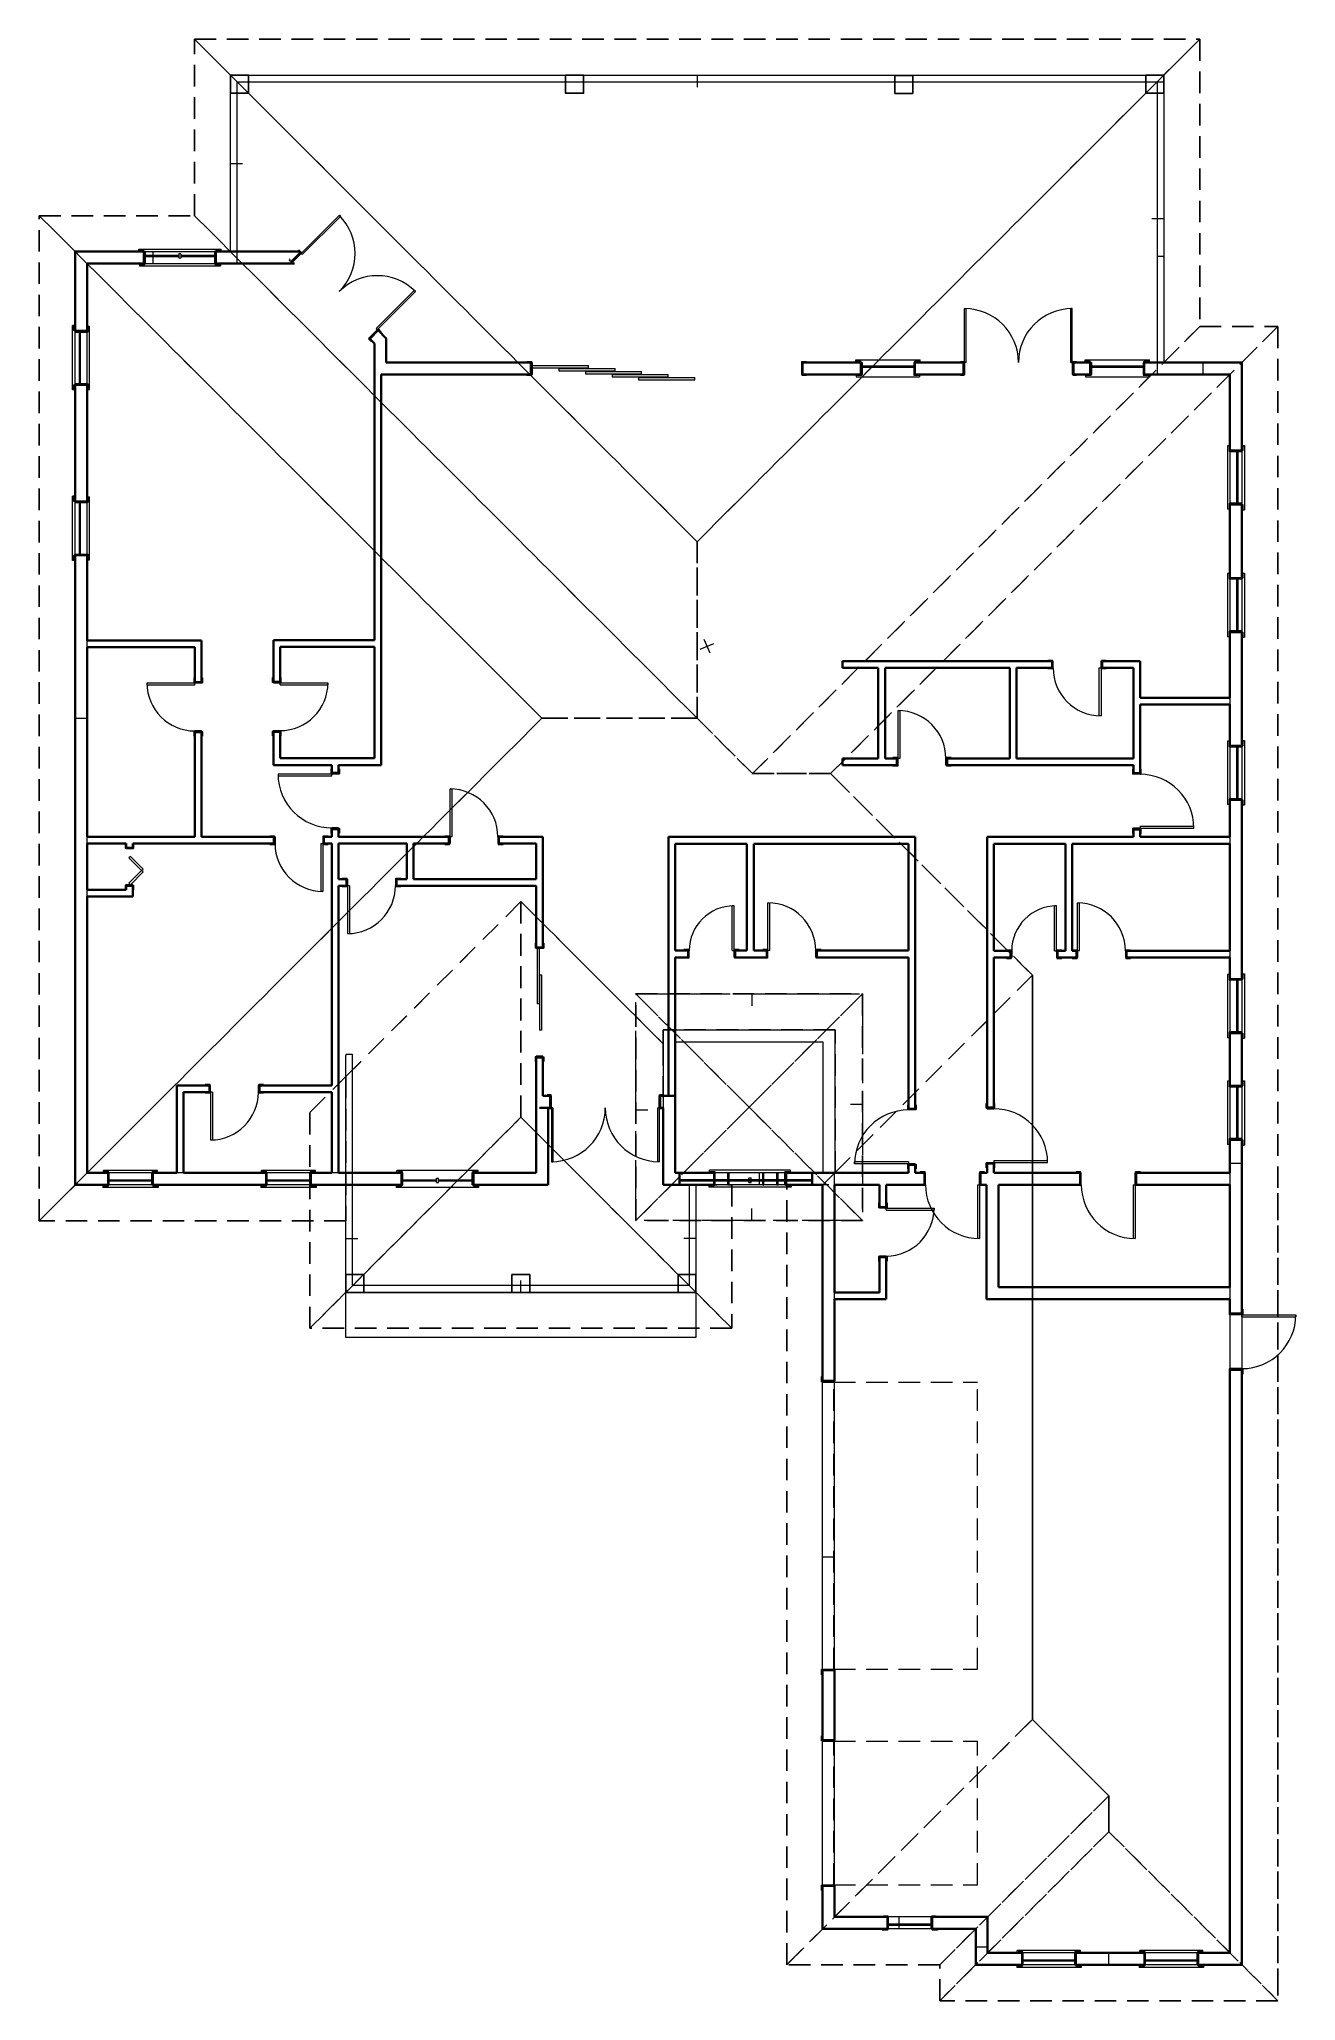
# Model space of a CAD drawing. Header units: inches. Extents: x -378 to 462, y -682 to 629.
import ezdxf

# ---------------------------------------------------------------- set-up
doc = ezdxf.new("R2010")
doc.units = ezdxf.units.IN
doc.header["$LTSCALE"] = 96
doc.header["$MEASUREMENT"] = 0
for name, pattern in [('Dash', [0.225, 0.15, -0.075]), ('Dash-Dot', [0.7, 0.4, -0.1, 0.1, -0.1]), ('ISO08W100', [0.96, 0.48, -0.12, 0.24, -0.12])]:
    doc.linetypes.add(name, pattern=pattern)
for name, color, linetype, lineweight, true_color in [('CAD_  Default', 7, 'Continuous', 18, 0x000000), ('Cameras_ Perspective Overview', 7, 'Continuous', 0, 0x004080), ('Casings_ Exterior', 7, 'Continuous', 18, 0x000000), ('Casings_ Interior', 7, 'Continuous', 18, 0x000000), ('Doors', 7, 'Continuous', 18, 0x4b4b4b), ('Roof Planes', 7, 'Dash', 25, 0x6fa455), ('Roofs_ Baselines', 7, 'Dash-Dot', 18, 0x008000), ('Slabs', 7, 'Continuous', 25, 0x000000), ('Walls_  Attic', 1, 'Continuous', 18, 0xff0000), ('Walls_  Invisible', 7, 'ISO08W100', 18, 0x4b4b4b), ('Walls_  Normal', 7, 'Continuous', 35, 0x000000), ('Windows', 7, 'Continuous', 18, 0x4b4b4b)]:
    doc.layers.add(name, color=color, linetype=linetype, lineweight=lineweight, true_color=true_color)

msp = doc.modelspace()

# ---------------------------------------------------------------- linework, layer by layer
at = {"layer": 'CAD_  Default', "transparency": 33554687}
for p, q in [((-173.4, -208.8), (60.7, -208.8)), ((-173.4, -238.9), (-173.4, -208.8)), ((60.7, -208.8), (60.7, -238.9)), ((60.7, -238.9), (-173.4, -238.9))]:
    msp.add_line(p, q, dxfattribs=at)
at = {"layer": 'Cameras_ Perspective Overview', "transparency": 33554687}
for p, q in [((63.5, 221.2), (72.7, 225.1)), ((70.1, 218.5), (66.2, 227.8))]:
    msp.add_line(p, q, dxfattribs=at)
at = {"layer": 'Casings_ Exterior', "transparency": 33554687}
for p, q in [((-311.8, 487.1), (-311.8, 488.8)), ((-311.8, 488.8), (-256.8, 488.8)), ((-311.8, 487.8), (-308.3, 487.8)), ((-311.8, 487.1), (-311.8, 487.8)), ((-311.8, 487.1), (-308.3, 487.1)), ((-308.3, 487.1), (-308.3, 487.8)), ((-260.3, 487.1), (-260.3, 487.8)), ((-260.3, 487.8), (-256.8, 487.8)), ((-260.3, 487.1), (-256.8, 487.1)), ((-256.8, 487.1), (-256.8, 488.8)), ((-256.8, 487.1), (-256.8, 487.8)), ((-356.1, 394.6), (-356.1, 437.6)), ((-354.3, 437.6), (-356.1, 437.6)), ((-355.1, 434.1), (-355.1, 437.6)), ((-354.3, 437.6), (-355.1, 437.6)), ((-354.3, 434.1), (-355.1, 434.1)), ((-354.3, 434.1), (-354.3, 437.6)), ((167.5, 413), (167.5, 414.8)), ((167.5, 414.8), (210.5, 414.8)), ((167.5, 413.8), (171, 413.8)), ((167.5, 413), (167.5, 413.8)), ((167.5, 413), (171, 413)), ((171, 413), (171, 413.8)), ((207, 413), (207, 413.8)), ((207, 413.8), (210.5, 413.8)), ((207, 413), (210.5, 413)), ((210.5, 413), (210.5, 414.8)), ((210.5, 413), (210.5, 413.8)), ((320.8, 413), (320.8, 414.8)), ((320.8, 414.8), (363.8, 414.8)), ((320.8, 413.8), (324.3, 413.8)), ((320.8, 413), (320.8, 413.8)), ((320.8, 413), (324.3, 413)), ((324.3, 413), (324.3, 413.8)), ((360.3, 413), (360.3, 413.8)), ((360.3, 413.8), (363.8, 413.8)), ((360.3, 413), (363.8, 413)), ((363.8, 413), (363.8, 414.8)), ((363.8, 413), (363.8, 413.8)), ((-354.3, 394.6), (-356.1, 394.6)), ((-354.3, 398.1), (-355.1, 398.1)), ((-355.1, 394.6), (-355.1, 398.1)), ((-354.3, 394.6), (-355.1, 394.6)), ((-354.3, 394.6), (-354.3, 398.1)), ((425.7, 357.5), (427.4, 357.5)), ((425.7, 357.5), (426.4, 357.5)), ((425.7, 357.5), (425.7, 354)), ((426.4, 357.5), (426.4, 354)), ((427.4, 357.5), (427.4, 314.5)), ((425.7, 354), (426.4, 354)), ((-356.1, 280.6), (-356.1, 323.6)), ((-354.3, 323.6), (-356.1, 323.6)), ((-355.1, 320.1), (-355.1, 323.6)), ((-354.3, 323.6), (-355.1, 323.6)), ((-354.3, 320.1), (-355.1, 320.1)), ((-354.3, 320.1), (-354.3, 323.6)), ((425.7, 318), (426.4, 318)), ((425.7, 318), (425.7, 314.5)), ((426.4, 318), (426.4, 314.5)), ((425.7, 314.5), (427.4, 314.5)), ((425.7, 314.5), (426.4, 314.5)), ((-354.3, 280.6), (-356.1, 280.6)), ((-354.3, 284.1), (-355.1, 284.1)), ((-355.1, 280.6), (-355.1, 284.1)), ((-354.3, 280.6), (-355.1, 280.6)), ((-354.3, 280.6), (-354.3, 284.1)), ((425.7, 272.2), (427.4, 272.2)), ((425.7, 272.2), (426.4, 272.2)), ((425.7, 272.2), (425.7, 268.7)), ((425.7, 268.7), (426.4, 268.7)), ((426.4, 272.2), (426.4, 268.7)), ((427.4, 272.2), (427.4, 229.2)), ((425.7, 232.7), (426.4, 232.7)), ((425.7, 232.7), (425.7, 229.2)), ((425.7, 229.2), (427.4, 229.2)), ((425.7, 229.2), (426.4, 229.2)), ((426.4, 232.7), (426.4, 229.2)), ((425.7, 160.1), (427.4, 160.1)), ((425.7, 160.1), (426.4, 160.1)), ((425.7, 160.1), (425.7, 156.6)), ((426.4, 160.1), (426.4, 156.6)), ((427.4, 160.1), (427.4, 117.1)), ((425.7, 156.6), (426.4, 156.6)), ((425.7, 120.6), (426.4, 120.6)), ((425.7, 120.6), (425.7, 117.1)), ((426.4, 120.6), (426.4, 117.1)), ((425.7, 117.1), (427.4, 117.1)), ((425.7, 117.1), (426.4, 117.1)), ((425.7, 4.1), (427.4, 4.1)), ((425.7, 4.1), (426.4, 4.1)), ((425.7, 4.1), (425.7, 0.6)), ((425.7, 0.6), (426.4, 0.6)), ((426.4, 4.1), (426.4, 0.6)), ((427.4, 4.1), (427.4, -38.9)), ((425.7, -35.4), (426.4, -35.4)), ((425.7, -35.4), (425.7, -38.9)), ((425.7, -38.9), (427.4, -38.9)), ((425.7, -38.9), (426.4, -38.9)), ((426.4, -35.4), (426.4, -38.9)), ((425.7, -67.3), (427.4, -67.3)), ((425.7, -67.3), (426.4, -67.3)), ((425.7, -67.3), (425.7, -70.8)), ((425.7, -70.8), (426.4, -70.8)), ((426.4, -67.3), (426.4, -70.8)), ((427.4, -67.3), (427.4, -110.3)), ((425.7, -106.8), (426.4, -106.8)), ((425.7, -106.8), (425.7, -110.3)), ((425.7, -110.3), (427.4, -110.3)), ((425.7, -110.3), (426.4, -110.3)), ((426.4, -106.8), (426.4, -110.3)), ((-335.8, -136.9), (-335.8, -138.7)), ((-335.8, -136.9), (-335.8, -137.7)), ((-332.3, -136.9), (-335.8, -136.9)), ((-332.3, -137.7), (-335.8, -137.7)), ((-298.8, -138.7), (-335.8, -138.7)), ((-332.3, -136.9), (-332.3, -137.7)), ((-302.3, -136.9), (-302.3, -137.7)), ((-298.8, -136.9), (-302.3, -136.9)), ((-298.8, -137.7), (-302.3, -137.7)), ((-298.8, -136.9), (-298.8, -138.7)), ((-298.8, -136.9), (-298.8, -137.7)), ((-230.2, -136.9), (-230.2, -138.7)), ((-230.2, -136.9), (-230.2, -137.7)), ((-226.7, -136.9), (-230.2, -136.9)), ((-226.7, -137.7), (-230.2, -137.7)), ((-193.2, -138.7), (-230.2, -138.7)), ((-226.7, -136.9), (-226.7, -137.7)), ((-196.7, -136.9), (-196.7, -137.7)), ((-193.2, -136.9), (-196.7, -136.9)), ((-193.2, -137.7), (-196.7, -137.7)), ((-193.2, -136.9), (-193.2, -138.7)), ((-193.2, -136.9), (-193.2, -137.7)), ((-139.6, -136.9), (-139.6, -138.7)), ((-139.6, -136.9), (-139.6, -137.7)), ((-136.1, -136.9), (-139.6, -136.9)), ((-136.1, -137.7), (-139.6, -137.7)), ((-84.6, -138.7), (-139.6, -138.7)), ((-136.1, -136.9), (-136.1, -137.7)), ((-88.1, -136.9), (-88.1, -137.7)), ((-84.6, -136.9), (-88.1, -136.9)), ((-84.6, -137.7), (-88.1, -137.7)), ((-84.6, -136.9), (-84.6, -138.7)), ((-84.6, -136.9), (-84.6, -137.7)), ((69.4, -136.8), (69.4, -138.5)), ((69.4, -136.8), (69.4, -137.5)), ((72.9, -136.8), (69.4, -136.8)), ((72.9, -137.5), (69.4, -137.5)), ((124.4, -138.5), (69.4, -138.5)), ((72.9, -136.8), (72.9, -137.5)), ((120.9, -136.8), (120.9, -137.5)), ((124.4, -136.8), (120.9, -136.8)), ((124.4, -137.5), (120.9, -137.5)), ((124.4, -136.8), (124.4, -138.5)), ((124.4, -136.8), (124.4, -137.5)), ((425.7, -220), (426.4, -220)), ((426.4, -220), (426.4, -223.5)), ((425.7, -223.5), (426.4, -223.5)), ((425.7, -260), (426.4, -260)), ((426.4, -260), (426.4, -263.5)), ((144.7, -268.5), (144.7, -265)), ((145.4, -265), (144.7, -265)), ((145.4, -268.5), (144.7, -268.5)), ((425.7, -263.5), (426.4, -263.5)), ((145.4, -461), (144.7, -461)), ((144.7, -464.5), (144.7, -461)), ((145.4, -464.5), (144.7, -464.5)), ((144.7, -508.7), (144.7, -505.2)), ((145.4, -505.2), (144.7, -505.2)), ((145.4, -508.7), (144.7, -508.7)), ((145.4, -605.2), (144.7, -605.2)), ((144.7, -608.7), (144.7, -605.2)), ((145.4, -608.7), (144.7, -608.7)), ((185.2, -634.4), (185.2, -635.2)), ((188.7, -634.4), (185.2, -634.4)), ((188.7, -635.2), (185.2, -635.2)), ((188.7, -634.4), (188.7, -635.2)), ((218.7, -634.4), (218.7, -635.2)), ((222.2, -634.4), (218.7, -634.4)), ((222.2, -635.2), (218.7, -635.2)), ((222.2, -634.4), (222.2, -635.2)), ((275.2, -658.4), (275.2, -660.2)), ((275.2, -658.4), (275.2, -659.2)), ((278.7, -658.4), (275.2, -658.4)), ((278.7, -659.2), (275.2, -659.2)), ((318.2, -660.2), (275.2, -660.2)), ((278.7, -658.4), (278.7, -659.2)), ((314.7, -658.4), (314.7, -659.2)), ((318.2, -658.4), (314.7, -658.4)), ((318.2, -659.2), (314.7, -659.2)), ((318.2, -658.4), (318.2, -660.2)), ((318.2, -658.4), (318.2, -659.2)), ((357, -658.4), (357, -660.2)), ((357, -658.4), (357, -659.2)), ((360.5, -658.4), (357, -658.4)), ((360.5, -659.2), (357, -659.2)), ((400, -660.2), (357, -660.2)), ((360.5, -658.4), (360.5, -659.2)), ((396.5, -658.4), (396.5, -659.2)), ((400, -658.4), (396.5, -658.4)), ((400, -659.2), (396.5, -659.2)), ((400, -658.4), (400, -660.2)), ((400, -658.4), (400, -659.2))]:
    msp.add_line(p, q, dxfattribs=at)
at = {"layer": 'Casings_ Interior', "transparency": 33554687}
for p, q in [((-205.1, 487.8), (-204.7, 488.3)), ((-204.7, 488.3), (-202.9, 486.5)), ((-203.4, 486.1), (-202.9, 486.5)), ((-311.4, 479.1), (-311.4, 477.5)), ((-311.4, 477.5), (-257.2, 477.5)), ((-310.9, 479.1), (-310.9, 478.5)), ((-310.9, 479.1), (-307.7, 479.1)), ((-310.9, 478.5), (-307.7, 478.5)), ((-307.7, 479.1), (-307.7, 478.5)), ((-260.9, 479.1), (-260.9, 478.5)), ((-260.9, 479.1), (-257.7, 479.1)), ((-260.9, 478.5), (-257.7, 478.5)), ((-257.7, 479.1), (-257.7, 478.5)), ((-257.2, 479.1), (-257.2, 477.5)), ((-210.8, 482.2), (-211.2, 481.7)), ((-211.2, 481.7), (-209.5, 480)), ((-209, 480.4), (-209.5, 480)), ((-346.3, 437.2), (-344.7, 437.2)), ((-346.3, 436.7), (-345.7, 436.7)), ((-346.3, 433.5), (-346.3, 436.7)), ((-346.3, 433.5), (-345.7, 433.5)), ((-345.7, 433.5), (-345.7, 436.7)), ((-344.7, 395), (-344.7, 437.2)), ((-152.1, 434.8), (-151.6, 435.3)), ((-151.6, 435.3), (-149.9, 433.5)), ((-150.3, 433), (-149.9, 433.5)), ((-157.7, 429.2), (-158.2, 428.7)), ((-158.2, 428.7), (-156.4, 426.9)), ((-156, 427.4), (-156.4, 426.9)), ((-52.3, 413.7), (-49.1, 413.7)), ((-52.3, 413), (-52.3, 413.7)), ((-52.3, 413), (-49.1, 413)), ((-49.1, 413), (-49.1, 413.7)), ((131.4, 413), (131.4, 413.7)), ((131.4, 413.7), (134.7, 413.7)), ((131.4, 413), (134.7, 413)), ((134.7, 413), (134.7, 413.7)), ((237.6, 413.7), (240.1, 413.7)), ((237.6, 413), (237.6, 413.7)), ((240.1, 413), (240.1, 413.7)), ((312.6, 413), (312.6, 413.7)), ((312.6, 413.7), (315.1, 413.7)), ((315.1, 413), (315.1, 413.7)), ((-346.3, 398.7), (-345.7, 398.7)), ((-346.3, 395.5), (-346.3, 398.7)), ((-346.3, 395.5), (-345.7, 395.5)), ((-346.3, 395), (-344.7, 395)), ((-345.7, 395.5), (-345.7, 398.7)), ((-52.3, 405), (-52.3, 404.4)), ((-52.3, 404.4), (-49.1, 404.4)), ((-49.1, 405), (-49.1, 404.4)), ((131.4, 405), (131.4, 404.4)), ((131.4, 404.4), (134.7, 404.4)), ((134.7, 405), (134.7, 404.4)), ((167.9, 405), (167.9, 403.4)), ((167.9, 403.4), (210.1, 403.4)), ((168.4, 405), (168.4, 404.4)), ((168.4, 405), (171.6, 405)), ((168.4, 404.4), (171.6, 404.4)), ((171.6, 405), (171.6, 404.4)), ((206.4, 405), (206.4, 404.4)), ((206.4, 405), (209.6, 405)), ((206.4, 404.4), (209.6, 404.4)), ((209.6, 405), (209.6, 404.4)), ((210.1, 405), (210.1, 403.4)), ((237.6, 405), (237.6, 404.4)), ((237.6, 404.4), (240.1, 404.4)), ((240.1, 405), (240.1, 404.4)), ((312.6, 405), (312.6, 404.4)), ((312.6, 404.4), (315.1, 404.4)), ((315.1, 405), (315.1, 404.4)), ((321.2, 405), (321.2, 403.4)), ((321.2, 403.4), (363.5, 403.4)), ((321.7, 405), (321.7, 404.4)), ((321.7, 405), (325, 405)), ((321.7, 404.4), (325, 404.4)), ((325, 405), (325, 404.4)), ((359.7, 405), (359.7, 404.4)), ((359.7, 405), (363, 405)), ((359.7, 404.4), (363, 404.4)), ((363, 405), (363, 404.4)), ((363.5, 405), (363.5, 403.4)), ((416.1, 357.2), (416.1, 314.9)), ((417.7, 357.2), (416.1, 357.2)), ((417.1, 356.7), (417.1, 353.4)), ((417.7, 356.7), (417.1, 356.7)), ((417.7, 356.7), (417.7, 353.4)), ((417.7, 353.4), (417.1, 353.4)), ((-346.3, 323.2), (-344.7, 323.2)), ((-346.3, 322.7), (-345.7, 322.7)), ((-346.3, 319.5), (-346.3, 322.7)), ((-346.3, 319.5), (-345.7, 319.5)), ((-345.7, 319.5), (-345.7, 322.7)), ((-344.7, 281), (-344.7, 323.2)), ((417.7, 314.9), (416.1, 314.9)), ((417.7, 318.7), (417.1, 318.7)), ((417.1, 318.7), (417.1, 315.4)), ((417.7, 315.4), (417.1, 315.4)), ((417.7, 318.7), (417.7, 315.4)), ((-346.3, 284.7), (-345.7, 284.7)), ((-346.3, 281.5), (-346.3, 284.7)), ((-346.3, 281.5), (-345.7, 281.5)), ((-346.3, 281), (-344.7, 281)), ((-345.7, 281.5), (-345.7, 284.7)), ((416.1, 271.9), (416.1, 229.6)), ((417.7, 271.9), (416.1, 271.9)), ((417.1, 271.4), (417.1, 268.1)), ((417.7, 271.4), (417.1, 271.4)), ((417.7, 268.1), (417.1, 268.1)), ((417.7, 271.4), (417.7, 268.1)), ((417.7, 229.6), (416.1, 229.6)), ((417.7, 233.4), (417.1, 233.4)), ((417.1, 233.4), (417.1, 230.1)), ((417.7, 230.1), (417.1, 230.1)), ((417.7, 233.4), (417.7, 230.1)), ((299.3, 213.8), (296, 213.8)), ((296, 213.2), (296, 213.8)), ((299.3, 213.2), (299.3, 213.8)), ((331.8, 213.2), (331.8, 213.8)), ((335, 213.8), (331.8, 213.8)), ((335, 213.2), (335, 213.8)), ((-274.9, 202.1), (-274.9, 198.8)), ((-274.3, 202.1), (-274.9, 202.1)), ((-274.3, 198.8), (-274.9, 198.8)), ((-269.8, 202.1), (-269.2, 202.1)), ((-269.8, 198.8), (-269.2, 198.8)), ((-269.2, 202.1), (-269.2, 198.8)), ((-222.4, 199), (-222.4, 202.3)), ((-221.8, 202.3), (-222.4, 202.3)), ((-221.8, 199), (-222.4, 199)), ((-217.3, 202.3), (-216.7, 202.3)), ((-217.3, 199), (-216.7, 199)), ((-216.7, 199), (-216.7, 202.3)), ((296, 208.7), (296, 208.1)), ((299.3, 208.1), (296, 208.1)), ((299.3, 208.7), (299.3, 208.1)), ((331.8, 208.7), (331.8, 208.1)), ((335, 208.1), (331.8, 208.1)), ((335, 208.7), (335, 208.1)), ((-274.3, 166.3), (-274.9, 166.3)), ((-274.9, 166.3), (-274.9, 163.1)), ((-274.3, 163.1), (-274.9, 163.1)), ((-269.8, 166.3), (-269.2, 166.3)), ((-269.8, 163.1), (-269.2, 163.1)), ((-269.2, 166.3), (-269.2, 163.1)), ((-221.8, 166.5), (-222.4, 166.5)), ((-222.4, 163.3), (-222.4, 166.5)), ((-221.8, 163.3), (-222.4, 163.3)), ((-217.3, 166.5), (-216.7, 166.5)), ((-217.3, 163.3), (-216.7, 163.3)), ((-216.7, 163.3), (-216.7, 166.5)), ((416.1, 159.7), (416.1, 117.4)), ((417.7, 159.7), (416.1, 159.7)), ((417.1, 159.2), (417.1, 155.9)), ((417.7, 159.2), (417.1, 159.2)), ((417.7, 159.2), (417.7, 155.9)), ((195.6, 148.9), (192.3, 148.9)), ((192.3, 148.2), (192.3, 148.9)), ((195.6, 148.2), (195.6, 148.9)), ((228.1, 148.2), (228.1, 148.9)), ((231.3, 148.9), (228.1, 148.9)), ((231.3, 148.2), (231.3, 148.9)), ((417.7, 155.9), (417.1, 155.9)), ((-183.3, 141.3), (-183.3, 138)), ((-182.7, 141.3), (-183.3, 141.3)), ((-182.7, 138), (-183.3, 138)), ((-178.2, 141.3), (-177.6, 141.3)), ((-178.2, 138), (-177.6, 138)), ((-177.6, 141.3), (-177.6, 138)), ((192.3, 143.7), (192.3, 143.1)), ((195.6, 143.1), (192.3, 143.1)), ((195.6, 143.7), (195.6, 143.1)), ((228.1, 143.7), (228.1, 143.1)), ((231.3, 143.1), (228.1, 143.1)), ((231.3, 143.7), (231.3, 143.1)), ((352.5, 141.1), (352.5, 137.8)), ((353.1, 141.1), (352.5, 141.1)), ((353.1, 137.8), (352.5, 137.8)), ((357.6, 141.1), (358.2, 141.1)), ((357.6, 137.8), (358.2, 137.8)), ((358.2, 141.1), (358.2, 137.8)), ((417.7, 121.2), (417.1, 121.2)), ((417.1, 121.2), (417.1, 117.9)), ((417.7, 121.2), (417.7, 117.9)), ((417.7, 117.4), (416.1, 117.4)), ((417.7, 117.9), (417.1, 117.9)), ((-224.2, 96.4), (-221, 96.4)), ((-224.2, 95.8), (-224.2, 96.4)), ((-221, 95.8), (-221, 96.4)), ((-188.5, 95.8), (-188.5, 96.4)), ((-188.5, 96.4), (-185.2, 96.4)), ((-185.2, 95.8), (-185.2, 96.4)), ((-182.7, 101.5), (-183.3, 101.5)), ((-183.3, 101.5), (-183.3, 98.3)), ((-182.7, 98.3), (-183.3, 98.3)), ((-178.2, 101.5), (-177.6, 101.5)), ((-178.2, 98.3), (-177.6, 98.3)), ((-177.6, 101.5), (-177.6, 98.3)), ((-107.2, 96.4), (-104, 96.4)), ((-107.2, 95.8), (-107.2, 96.4)), ((-104, 95.8), (-104, 96.4)), ((-71.5, 95.8), (-71.5, 96.4)), ((-71.5, 96.4), (-68.2, 96.4)), ((-68.2, 95.8), (-68.2, 96.4)), ((353.1, 101.3), (352.5, 101.3)), ((352.5, 101.3), (352.5, 98.1)), ((353.1, 98.1), (352.5, 98.1)), ((357.6, 101.3), (358.2, 101.3)), ((357.6, 98.1), (358.2, 98.1)), ((358.2, 101.3), (358.2, 98.1)), ((-320.9, 91.3), (-320.9, 88)), ((-320.3, 91.3), (-320.9, 91.3)), ((-320.3, 88), (-320.9, 88)), ((-315.8, 91.3), (-315.2, 91.3)), ((-315.8, 88), (-315.2, 88)), ((-315.2, 91.3), (-315.2, 88)), ((-224.2, 91.3), (-224.2, 90.7)), ((-224.2, 90.7), (-221, 90.7)), ((-221, 91.3), (-221, 90.7)), ((-188.5, 91.3), (-188.5, 90.7)), ((-188.5, 90.7), (-185.2, 90.7)), ((-185.2, 91.3), (-185.2, 90.7)), ((-107.2, 91.3), (-107.2, 90.7)), ((-107.2, 90.7), (-104, 90.7)), ((-104, 91.3), (-104, 90.7)), ((-71.5, 91.3), (-71.5, 90.7)), ((-71.5, 90.7), (-68.2, 90.7)), ((-68.2, 91.3), (-68.2, 90.7)), ((-175.7, 68.2), (-172.5, 68.2)), ((-175.7, 67.6), (-175.7, 68.2)), ((-172.5, 67.6), (-172.5, 68.2)), ((-140, 67.6), (-140, 68.2)), ((-140, 68.2), (-136.7, 68.2)), ((-136.7, 67.6), (-136.7, 68.2)), ((-320.3, 63.5), (-320.9, 63.5)), ((-320.9, 63.5), (-320.9, 60.3)), ((-320.3, 60.3), (-320.9, 60.3)), ((-315.8, 63.5), (-315.2, 63.5)), ((-315.8, 60.3), (-315.2, 60.3)), ((-315.2, 63.5), (-315.2, 60.3)), ((-175.7, 63.1), (-175.7, 62.5)), ((-175.7, 62.5), (-172.5, 62.5)), ((-172.5, 63.1), (-172.5, 62.5)), ((-140, 63.1), (-140, 62.5)), ((-140, 62.5), (-136.7, 62.5)), ((-136.7, 63.1), (-136.7, 62.5)), ((-46.8, 24.6), (-46.8, 21.3)), ((-46.2, 24.6), (-46.8, 24.6)), ((-46.2, 21.3), (-46.8, 21.3)), ((-41.7, 24.6), (-41.1, 24.6)), ((-41.7, 21.3), (-41.1, 21.3)), ((-41.1, 24.6), (-41.1, 21.3)), ((55.9, 20.4), (52.7, 20.4)), ((52.7, 19.7), (52.7, 20.4)), ((52.7, 15.2), (52.7, 14.6)), ((55.9, 14.6), (52.7, 14.6)), ((55.9, 19.7), (55.9, 20.4)), ((55.9, 15.2), (55.9, 14.6)), ((86.4, 19.7), (86.4, 20.4)), ((89.7, 20.4), (86.4, 20.4)), ((86.4, 15.2), (86.4, 14.6)), ((89.7, 14.6), (86.4, 14.6)), ((89.7, 19.7), (89.7, 20.4)), ((89.7, 15.2), (89.7, 14.6)), ((108.5, 20.4), (105.3, 20.4)), ((105.3, 19.7), (105.3, 20.4)), ((105.3, 15.2), (105.3, 14.6)), ((108.5, 14.6), (105.3, 14.6)), ((108.5, 19.7), (108.5, 20.4)), ((108.5, 15.2), (108.5, 14.6)), ((141, 19.7), (141, 20.4)), ((144.3, 20.4), (141, 20.4)), ((141, 15.2), (141, 14.6)), ((144.3, 14.6), (141, 14.6)), ((144.3, 19.7), (144.3, 20.4)), ((144.3, 15.2), (144.3, 14.6)), ((268.3, 20.2), (271.5, 20.2)), ((268.3, 19.6), (268.3, 20.2)), ((268.3, 15.1), (268.3, 14.5)), ((268.3, 14.5), (271.5, 14.5)), ((271.5, 19.6), (271.5, 20.2)), ((271.5, 15.1), (271.5, 14.5)), ((302, 19.6), (302, 20.2)), ((302, 20.2), (305.3, 20.2)), ((302, 15.1), (302, 14.5)), ((302, 14.5), (305.3, 14.5)), ((305.3, 19.6), (305.3, 20.2)), ((305.3, 15.1), (305.3, 14.5)), ((312.3, 20.2), (315.5, 20.2)), ((312.3, 19.6), (312.3, 20.2)), ((312.3, 15.1), (312.3, 14.5)), ((312.3, 14.5), (315.5, 14.5)), ((315.5, 19.6), (315.5, 20.2)), ((315.5, 15.1), (315.5, 14.5)), ((348, 19.6), (348, 20.2)), ((348, 20.2), (351.3, 20.2)), ((348, 15.1), (348, 14.5)), ((348, 14.5), (351.3, 14.5)), ((351.3, 19.6), (351.3, 20.2)), ((351.3, 15.1), (351.3, 14.5)), ((416.1, 3.7), (416.1, -38.5)), ((417.7, 3.7), (416.1, 3.7)), ((417.1, 3.2), (417.1, 0)), ((417.7, 3.2), (417.1, 3.2)), ((417.7, 3.2), (417.7, 0)), ((417.7, 0), (417.1, 0)), ((417.7, -38.5), (416.1, -38.5)), ((417.7, -34.8), (417.1, -34.8)), ((417.1, -34.8), (417.1, -38)), ((417.7, -38), (417.1, -38)), ((417.7, -34.8), (417.7, -38)), ((-46.2, -51.2), (-46.8, -51.2)), ((-46.8, -51.2), (-46.8, -54.4)), ((-41.7, -51.2), (-41.1, -51.2)), ((-41.1, -51.2), (-41.1, -54.4)), ((-46.2, -54.4), (-46.8, -54.4)), ((-41.7, -54.4), (-41.1, -54.4)), ((-264.1, -69.8), (-267.3, -69.8)), ((-267.3, -70.4), (-267.3, -69.8)), ((-267.3, -74.9), (-267.3, -75.5)), ((-264.1, -75.5), (-267.3, -75.5)), ((-264.1, -70.4), (-264.1, -69.8)), ((-264.1, -74.9), (-264.1, -75.5)), ((-231.6, -70.4), (-231.6, -69.8)), ((-228.3, -69.8), (-231.6, -69.8)), ((-231.6, -74.9), (-231.6, -75.5)), ((-228.3, -75.5), (-231.6, -75.5)), ((-228.3, -70.4), (-228.3, -69.8)), ((-228.3, -74.9), (-228.3, -75.5)), ((-36.2, -76.8), (-38.7, -76.8)), ((-38.7, -77.4), (-38.7, -76.8)), ((-36.2, -77.4), (-36.2, -76.8)), ((36.3, -77.4), (36.3, -76.8)), ((38.8, -76.8), (36.3, -76.8)), ((38.8, -77.4), (38.8, -76.8)), ((416.1, -67.6), (416.1, -109.9)), ((417.7, -67.6), (416.1, -67.6)), ((417.1, -68.1), (417.1, -71.4)), ((417.7, -68.1), (417.1, -68.1)), ((417.7, -71.4), (417.1, -71.4)), ((417.7, -68.1), (417.7, -71.4)), ((-38.7, -85.4), (-38.7, -86)), ((-36.2, -86), (-38.7, -86)), ((-36.2, -85.4), (-36.2, -86)), ((36.3, -85.4), (36.3, -86)), ((38.8, -86), (36.3, -86)), ((38.8, -85.4), (38.8, -86)), ((202.2, -83.3), (202.2, -86.5)), ((202.8, -83.3), (202.2, -83.3)), ((202.8, -86.5), (202.2, -86.5)), ((207.3, -83.3), (207.9, -83.3)), ((207.3, -86.5), (207.9, -86.5)), ((207.9, -83.3), (207.9, -86.5)), ((254.7, -85.7), (254.7, -82.5)), ((255.3, -82.5), (254.7, -82.5)), ((255.3, -85.7), (254.7, -85.7)), ((259.8, -82.5), (260.4, -82.5)), ((259.8, -85.7), (260.4, -85.7)), ((260.4, -85.7), (260.4, -82.5)), ((417.7, -109.9), (416.1, -109.9)), ((417.7, -106.1), (417.1, -106.1)), ((417.1, -106.1), (417.1, -109.4)), ((417.7, -109.4), (417.1, -109.4)), ((417.7, -106.1), (417.7, -109.4)), ((-335.4, -128.9), (-335.4, -127.3)), ((-299.2, -127.3), (-335.4, -127.3)), ((-331.7, -128.3), (-334.9, -128.3)), ((-334.9, -128.9), (-334.9, -128.3)), ((-331.7, -128.9), (-334.9, -128.9)), ((-331.7, -128.9), (-331.7, -128.3)), ((-302.9, -128.9), (-302.9, -128.3)), ((-299.7, -128.3), (-302.9, -128.3)), ((-299.7, -128.9), (-302.9, -128.9)), ((-299.7, -128.9), (-299.7, -128.3)), ((-299.2, -128.9), (-299.2, -127.3)), ((-229.8, -128.9), (-229.8, -127.3)), ((-193.6, -127.3), (-229.8, -127.3)), ((-226.1, -128.3), (-229.3, -128.3)), ((-229.3, -128.9), (-229.3, -128.3)), ((-226.1, -128.9), (-229.3, -128.9)), ((-226.1, -128.9), (-226.1, -128.3)), ((-197.3, -128.9), (-197.3, -128.3)), ((-194.1, -128.3), (-197.3, -128.3)), ((-194.1, -128.9), (-197.3, -128.9)), ((-194.1, -128.9), (-194.1, -128.3)), ((-193.6, -128.9), (-193.6, -127.3)), ((-139.2, -128.9), (-139.2, -127.3)), ((-85, -127.3), (-139.2, -127.3)), ((-135.5, -128.3), (-138.7, -128.3)), ((-138.7, -128.9), (-138.7, -128.3)), ((-135.5, -128.9), (-138.7, -128.9)), ((-135.5, -128.9), (-135.5, -128.3)), ((-88.7, -128.9), (-88.7, -128.3)), ((-85.5, -128.3), (-88.7, -128.3)), ((-85.5, -128.9), (-88.7, -128.9)), ((-85.5, -128.9), (-85.5, -128.3)), ((-85, -128.9), (-85, -127.3)), ((69.7, -128.8), (69.7, -127.1)), ((124, -127.1), (69.7, -127.1)), ((73.5, -128.1), (70.2, -128.1)), ((70.2, -128.8), (70.2, -128.1)), ((73.5, -128.8), (70.2, -128.8)), ((73.5, -128.8), (73.5, -128.1)), ((120.2, -128.8), (120.2, -128.1)), ((123.5, -128.1), (120.2, -128.1)), ((123.5, -128.8), (120.2, -128.8)), ((123.5, -128.8), (123.5, -128.1)), ((124, -128.8), (124, -127.1)), ((202.8, -123), (202.2, -123)), ((202.2, -123), (202.2, -126.3)), ((202.8, -126.3), (202.2, -126.3)), ((207.3, -123), (207.9, -123)), ((207.3, -126.3), (207.9, -126.3)), ((207.9, -123), (207.9, -126.3)), ((214, -128.1), (210.7, -128.1)), ((210.7, -128.8), (210.7, -128.1)), ((214, -128.8), (214, -128.1)), ((250.5, -128.8), (250.5, -128.1)), ((253.7, -128.1), (250.5, -128.1)), ((253.7, -128.8), (253.7, -128.1)), ((255.3, -122.2), (254.7, -122.2)), ((254.7, -125.5), (254.7, -122.2)), ((255.3, -125.5), (254.7, -125.5)), ((259.8, -122.2), (260.4, -122.2)), ((259.8, -125.5), (260.4, -125.5)), ((260.4, -125.5), (260.4, -122.2)), ((318, -128.1), (314.8, -128.1)), ((314.8, -128.8), (314.8, -128.1)), ((318, -128.8), (318, -128.1)), ((354.5, -128.8), (354.5, -128.1)), ((357.8, -128.1), (354.5, -128.1)), ((357.8, -128.8), (357.8, -128.1)), ((210.7, -136.8), (210.7, -137.4)), ((214, -137.4), (210.7, -137.4)), ((214, -136.8), (214, -137.4)), ((250.5, -136.8), (250.5, -137.4)), ((253.7, -137.4), (250.5, -137.4)), ((253.7, -136.8), (253.7, -137.4)), ((314.8, -136.8), (314.8, -137.4)), ((318, -137.4), (314.8, -137.4)), ((318, -136.8), (318, -137.4)), ((354.5, -136.8), (354.5, -137.4)), ((357.8, -137.4), (354.5, -137.4)), ((357.8, -136.8), (357.8, -137.4)), ((182.8, -149), (182.8, -152.3)), ((183.4, -149), (182.8, -149)), ((183.4, -152.3), (182.8, -152.3)), ((187.9, -149), (188.6, -149)), ((187.9, -152.3), (188.6, -152.3)), ((188.6, -149), (188.6, -152.3)), ((183.4, -184.8), (182.8, -184.8)), ((182.8, -184.8), (182.8, -188)), ((183.4, -188), (182.8, -188)), ((187.9, -184.8), (188.6, -184.8)), ((187.9, -188), (188.6, -188)), ((188.6, -184.8), (188.6, -188)), ((417.1, -220.3), (417.1, -223.5)), ((417.7, -220.3), (417.1, -220.3)), ((417.7, -223.5), (417.1, -223.5)), ((417.7, -260), (417.1, -260)), ((417.1, -260), (417.1, -263.3)), ((417.7, -263.3), (417.1, -263.3)), ((189.3, -625.8), (186.1, -625.8)), ((186.1, -626.4), (186.1, -625.8)), ((189.3, -626.4), (186.1, -626.4)), ((189.3, -626.4), (189.3, -625.8)), ((218.1, -626.4), (218.1, -625.8)), ((221.3, -625.8), (218.1, -625.8)), ((221.3, -626.4), (218.1, -626.4)), ((221.3, -626.4), (221.3, -625.8)), ((275.5, -650.4), (275.5, -648.8)), ((317.8, -648.8), (275.5, -648.8)), ((279.3, -649.8), (276, -649.8)), ((276, -650.4), (276, -649.8)), ((279.3, -650.4), (276, -650.4)), ((279.3, -650.4), (279.3, -649.8)), ((314, -650.4), (314, -649.8)), ((317.3, -649.8), (314, -649.8)), ((317.3, -650.4), (314, -650.4)), ((317.3, -650.4), (317.3, -649.8)), ((317.8, -650.4), (317.8, -648.8)), ((357.4, -650.4), (357.4, -648.8)), ((399.6, -648.8), (357.4, -648.8)), ((361.1, -649.8), (357.9, -649.8)), ((357.9, -650.4), (357.9, -649.8)), ((361.1, -650.4), (357.9, -650.4)), ((361.1, -650.4), (361.1, -649.8)), ((395.9, -650.4), (395.9, -649.8)), ((399.1, -649.8), (395.9, -649.8)), ((399.1, -650.4), (395.9, -650.4)), ((399.1, -650.4), (399.1, -649.8)), ((399.6, -650.4), (399.6, -648.8))]:
    msp.add_line(p, q, dxfattribs=at)
at = {"layer": 'Doors', "transparency": 33554687}
for p, q in [((-203.2, 485.9), (-177.7, 511.4)), ((-202.5, 485.2), (-177, 510.6)), ((-177.7, 511.4), (-177, 510.6)), ((-203.7, 486.4), (-209.4, 480.8)), ((-203.2, 485.9), (-208.8, 480.2)), ((-203.2, 485.9), (-203.7, 486.4)), ((-202.5, 485.2), (-203.2, 485.9)), ((-208.8, 480.2), (-209.4, 480.8)), ((-153, 435.7), (-127.5, 461.2)), ((-152.3, 435), (-126.8, 460.4)), ((-126.8, 460.4), (-127.5, 461.2)), ((240.3, 413), (240.3, 449)), ((240.3, 449), (241.3, 449)), ((241.3, 413), (241.3, 449)), ((311.3, 413), (311.3, 449)), ((312.3, 449), (311.3, 449)), ((312.3, 413), (312.3, 449)), ((-152.3, 435), (-157.9, 429.3)), ((-151.7, 434.5), (-157.4, 428.8)), ((-153, 435.7), (-152.3, 435)), ((-151.7, 434.5), (-152.3, 435)), ((-157.4, 428.8), (-157.9, 429.3)), ((-48.8, 413), (-49.6, 413)), ((-49.6, 413), (-49.6, 405)), ((-48.8, 413), (-48.8, 405)), ((-48.8, 411), (-11.2, 411)), ((-48.8, 411), (-48.8, 409.3)), ((-48.8, 409.3), (-11.2, 409.3)), ((-31, 409), (6.6, 409)), ((-31, 409), (-31, 407.3)), ((-31, 407.3), (6.6, 407.3)), ((-13.2, 407), (24.4, 407)), ((-13.2, 407), (-13.2, 405.3)), ((-11.2, 409.3), (-11.2, 411)), ((6.6, 407.3), (6.6, 409)), ((24.4, 405.3), (24.4, 407)), ((131.9, 413), (131.2, 413)), ((131.2, 413), (131.2, 405)), ((131.9, 413), (131.9, 405)), ((240.3, 413), (239.6, 413)), ((239.6, 413), (239.6, 405)), ((240.3, 413), (240.3, 405)), ((241.3, 413), (240.3, 413)), ((311.3, 413), (312.3, 413)), ((313.1, 413), (312.3, 413)), ((312.3, 413), (312.3, 405)), ((313.1, 413), (313.1, 405)), ((-48.8, 405), (-49.6, 405)), ((-13.2, 405.3), (24.4, 405.3)), ((4.6, 405), (42.2, 405)), ((4.6, 405), (4.6, 403.3)), ((4.6, 403.3), (42.2, 403.3)), ((22.4, 403), (60, 403)), ((22.4, 403), (22.4, 401.3)), ((22.4, 401.3), (60, 401.3)), ((42.2, 403.3), (42.2, 405)), ((60, 401.3), (60, 403)), ((131.9, 405), (131.2, 405)), ((240.3, 405), (239.6, 405)), ((313.1, 405), (312.3, 405)), ((298.8, 213.2), (299.5, 213.2)), ((298.8, 208.7), (298.8, 213.2)), ((299.5, 208.7), (299.5, 213.2)), ((331.5, 213.2), (332.3, 213.2)), ((331.5, 208.7), (331.5, 213.2)), ((332.3, 208.7), (332.3, 213.2)), ((-274.3, 198.6), (-306.3, 198.6)), ((-306.3, 198.6), (-306.3, 197.2)), ((-274.3, 197.2), (-306.3, 197.2)), ((-274.3, 198.6), (-274.3, 199.3)), ((-269.8, 199.3), (-274.3, 199.3)), ((-269.8, 198.6), (-274.3, 198.6)), ((-274.3, 197.2), (-274.3, 198.6)), ((-269.8, 198.6), (-269.8, 199.3)), ((-221.8, 199.5), (-221.8, 198.8)), ((-221.8, 199.5), (-217.3, 199.5)), ((-221.8, 198.8), (-217.3, 198.8)), ((-217.3, 199.5), (-217.3, 198.8)), ((-217.3, 198.8), (-185.3, 198.8)), ((-217.3, 197.4), (-217.3, 198.8)), ((-217.3, 197.4), (-185.3, 197.4)), ((-185.3, 198.8), (-185.3, 197.4)), ((298.8, 208.7), (299.5, 208.7)), ((330.1, 208.7), (330.1, 176.7)), ((330.1, 208.7), (331.5, 208.7)), ((331.5, 208.7), (332.3, 208.7)), ((331.5, 208.7), (331.5, 176.7)), ((195.8, 148.2), (195.8, 180.2)), ((195.8, 180.2), (197.2, 180.2)), ((197.2, 148.2), (197.2, 180.2)), ((331.5, 176.7), (330.1, 176.7)), ((-274.3, 165.8), (-274.3, 166.6)), ((-269.8, 166.6), (-274.3, 166.6)), ((-269.8, 165.8), (-274.3, 165.8)), ((-269.8, 165.8), (-269.8, 166.6)), ((-221.8, 166.8), (-221.8, 166)), ((-221.8, 166.8), (-217.3, 166.8)), ((-221.8, 166), (-217.3, 166)), ((-217.3, 166.8), (-217.3, 166)), ((195.1, 148.2), (195.8, 148.2)), ((195.1, 143.7), (195.1, 148.2)), ((195.8, 143.7), (195.8, 148.2)), ((197.2, 148.2), (195.8, 148.2)), ((227.8, 148.2), (228.6, 148.2)), ((227.8, 143.7), (227.8, 148.2)), ((228.6, 143.7), (228.6, 148.2)), ((-182.7, 137.8), (-218.7, 137.8)), ((-218.7, 137.8), (-218.7, 136.4)), ((-182.7, 136.4), (-218.7, 136.4)), ((-182.7, 137.8), (-182.7, 138.5)), ((-178.2, 138.5), (-182.7, 138.5)), ((-178.2, 137.8), (-182.7, 137.8)), ((-182.7, 136.4), (-182.7, 137.8)), ((-178.2, 137.8), (-178.2, 138.5)), ((195.1, 143.7), (195.8, 143.7)), ((227.8, 143.7), (228.6, 143.7)), ((353.1, 137.6), (353.1, 138.3)), ((357.6, 138.3), (353.1, 138.3)), ((357.6, 137.6), (353.1, 137.6)), ((357.6, 137.6), (357.6, 138.3)), ((-103.7, 95.8), (-103.7, 127.8)), ((-103.7, 127.8), (-102.3, 127.8)), ((-102.3, 95.8), (-102.3, 127.8)), ((-220.7, 95.8), (-221.5, 95.8)), ((-221.5, 95.8), (-221.5, 91.3)), ((-220.7, 95.8), (-220.7, 91.3)), ((-188, 95.8), (-188.7, 95.8)), ((-188.7, 95.8), (-188.7, 91.3)), ((-188, 95.8), (-188, 91.3)), ((-182.7, 101), (-182.7, 101.8)), ((-178.2, 101.8), (-182.7, 101.8)), ((-178.2, 101), (-182.7, 101)), ((-178.2, 101), (-178.2, 101.8)), ((-103.7, 95.8), (-104.5, 95.8)), ((-104.5, 95.8), (-104.5, 91.3)), ((-103.7, 95.8), (-103.7, 91.3)), ((-102.3, 95.8), (-103.7, 95.8)), ((-71, 95.8), (-71.7, 95.8)), ((-71.7, 95.8), (-71.7, 91.3)), ((-71, 95.8), (-71, 91.3)), ((353.1, 100.8), (353.1, 101.6)), ((357.6, 101.6), (353.1, 101.6)), ((357.6, 100.8), (353.1, 100.8)), ((357.6, 102.9), (393.6, 102.9)), ((357.6, 102.9), (357.6, 101.6)), ((357.6, 100.8), (357.6, 101.6)), ((357.6, 101.6), (393.6, 101.6)), ((393.6, 101.6), (393.6, 102.9)), ((-320.3, 87.8), (-320.3, 88.5)), ((-315.8, 88.5), (-320.3, 88.5)), ((-315.8, 87.8), (-320.3, 87.8)), ((-317.4, 82.7), (-318.4, 81.7)), ((-309.9, 73.3), (-318.4, 81.7)), ((-308.9, 74.2), (-317.4, 82.7)), ((-315.8, 87.8), (-315.8, 88.5)), ((-220.7, 91.3), (-221.5, 91.3)), ((-190.1, 91.3), (-190.1, 59.3)), ((-190.1, 91.3), (-188.7, 91.3)), ((-188, 91.3), (-188.7, 91.3)), ((-188.7, 91.3), (-188.7, 59.3)), ((-103.7, 91.3), (-104.5, 91.3)), ((-71, 91.3), (-71.7, 91.3)), ((-318.4, 64.8), (-309.9, 73.3)), ((-317.4, 63.8), (-308.9, 72.3)), ((-309.9, 73.3), (-308.9, 74.2)), ((-308.9, 72.3), (-309.9, 73.3)), ((-172.2, 67.6), (-173, 67.6)), ((-173, 67.6), (-173, 63.1)), ((-172.2, 67.6), (-172.2, 63.1)), ((-139.5, 67.6), (-140.2, 67.6)), ((-140.2, 67.6), (-140.2, 63.1)), ((-139.5, 67.6), (-139.5, 63.1)), ((-320.3, 63), (-320.3, 63.8)), ((-315.8, 63.8), (-320.3, 63.8)), ((-315.8, 63), (-320.3, 63)), ((-318.4, 64.8), (-317.4, 63.8)), ((-315.8, 63), (-315.8, 63.8)), ((-188.7, 59.3), (-190.1, 59.3)), ((-172.2, 63.1), (-173, 63.1)), ((-172.2, 63.1), (-172.2, 31.1)), ((-170.8, 63.1), (-172.2, 63.1)), ((-170.8, 63.1), (-170.8, 31.1)), ((-139.5, 63.1), (-140.2, 63.1)), ((84.8, 19.7), (84.8, 49.7)), ((86.2, 49.7), (84.8, 49.7)), ((86.2, 19.7), (86.2, 49.7)), ((108.8, 19.7), (108.8, 51.7)), ((108.8, 51.7), (110.2, 51.7)), ((110.2, 19.7), (110.2, 51.7)), ((300.4, 19.6), (300.4, 49.6)), ((301.8, 49.6), (300.4, 49.6)), ((301.8, 19.6), (301.8, 49.6)), ((315.8, 19.6), (315.8, 51.6)), ((315.8, 51.6), (317.2, 51.6)), ((317.2, 19.6), (317.2, 51.6)), ((-172.2, 31.1), (-170.8, 31.1)), ((-46.2, 21.1), (-46.2, 21.8)), ((-41.7, 21.8), (-46.2, 21.8)), ((-41.7, 21.1), (-46.2, 21.1)), ((-45.5, 21.1), (-45.5, -15.9)), ((-45.5, 21.1), (-44.1, 21.1)), ((-44.1, 21.1), (-44.1, -15.9)), ((-41.7, 21.1), (-41.7, 21.8)), ((55.4, 19.7), (56.2, 19.7)), ((55.4, 15.2), (55.4, 19.7)), ((55.4, 15.2), (56.2, 15.2)), ((56.2, 15.2), (56.2, 19.7)), ((84.8, 19.7), (86.2, 19.7)), ((86.2, 19.7), (86.9, 19.7)), ((86.2, 15.2), (86.2, 19.7)), ((86.2, 15.2), (86.9, 15.2)), ((86.9, 15.2), (86.9, 19.7)), ((108, 19.7), (108.8, 19.7)), ((108, 15.2), (108, 19.7)), ((108, 15.2), (108.8, 15.2)), ((108.8, 15.2), (108.8, 19.7)), ((110.2, 19.7), (108.8, 19.7)), ((140.8, 19.7), (141.5, 19.7)), ((140.8, 15.2), (140.8, 19.7)), ((140.8, 15.2), (141.5, 15.2)), ((141.5, 15.2), (141.5, 19.7)), ((271.8, 19.6), (271, 19.6)), ((271, 19.6), (271, 15.1)), ((271.8, 15.1), (271, 15.1)), ((271.8, 19.6), (271.8, 15.1)), ((300.4, 19.6), (301.8, 19.6)), ((302.5, 19.6), (301.8, 19.6)), ((301.8, 19.6), (301.8, 15.1)), ((302.5, 15.1), (301.8, 15.1)), ((302.5, 19.6), (302.5, 15.1)), ((315.8, 19.6), (315, 19.6)), ((315, 19.6), (315, 15.1)), ((315.8, 15.1), (315, 15.1)), ((315.8, 19.6), (315.8, 15.1)), ((317.2, 19.6), (315.8, 19.6)), ((348.5, 19.6), (347.8, 19.6)), ((347.8, 19.6), (347.8, 15.1)), ((348.5, 15.1), (347.8, 15.1)), ((348.5, 19.6), (348.5, 15.1)), ((-43.8, 3.6), (-43.8, -33.4)), ((-43.8, 3.6), (-42.5, 3.6)), ((-42.5, 3.6), (-42.5, -33.4)), ((-44.1, -15.9), (-45.5, -15.9)), ((-42.5, -33.4), (-43.8, -33.4)), ((-46.2, -51.7), (-46.2, -50.9)), ((-41.7, -50.9), (-46.2, -50.9)), ((-41.7, -51.7), (-46.2, -51.7)), ((-41.7, -51.7), (-41.7, -50.9)), ((-264.6, -70.4), (-263.8, -70.4)), ((-264.6, -74.9), (-264.6, -70.4)), ((-264.6, -74.9), (-263.8, -74.9)), ((-263.8, -74.9), (-263.8, -70.4)), ((-263.8, -74.9), (-263.8, -106.9)), ((-262.4, -74.9), (-263.8, -74.9)), ((-262.4, -74.9), (-262.4, -106.9)), ((-231.8, -70.4), (-231.1, -70.4)), ((-231.8, -74.9), (-231.8, -70.4)), ((-231.8, -74.9), (-231.1, -74.9)), ((-231.1, -74.9), (-231.1, -70.4)), ((-36.7, -77.4), (-35.9, -77.4)), ((-36.7, -85.4), (-36.7, -77.4)), ((-35.9, -85.4), (-35.9, -77.4)), ((36.1, -77.4), (36.8, -77.4)), ((36.1, -85.4), (36.1, -77.4)), ((36.8, -85.4), (36.8, -77.4)), ((-36.7, -85.4), (-35.9, -85.4)), ((-35.9, -85.4), (-35.9, -121.4)), ((-34.9, -85.4), (-35.9, -85.4)), ((-34.9, -85.4), (-34.9, -121.4)), ((35.1, -85.4), (35.1, -121.4)), ((35.1, -85.4), (36.1, -85.4)), ((36.1, -85.4), (36.8, -85.4)), ((36.1, -85.4), (36.1, -121.4)), ((202.8, -86.8), (202.8, -86)), ((207.3, -86), (202.8, -86)), ((207.3, -86.8), (202.8, -86.8)), ((207.3, -86.8), (207.3, -86)), ((255.3, -85.2), (255.3, -86)), ((255.3, -85.2), (259.8, -85.2)), ((255.3, -86), (259.8, -86)), ((259.8, -85.2), (259.8, -86)), ((-263.8, -106.9), (-262.4, -106.9)), ((-35.9, -121.4), (-34.9, -121.4)), ((36.1, -121.4), (35.1, -121.4)), ((202.8, -121.4), (166.8, -121.4)), ((166.8, -122.8), (166.8, -121.4)), ((202.8, -122.8), (166.8, -122.8)), ((202.8, -121.4), (202.8, -122.8)), ((202.8, -123.5), (202.8, -122.8)), ((207.3, -122.8), (202.8, -122.8)), ((207.3, -123.5), (202.8, -123.5)), ((207.3, -123.5), (207.3, -122.8)), ((213.5, -128.8), (214.2, -128.8)), ((213.5, -136.8), (213.5, -128.8)), ((214.2, -136.8), (214.2, -128.8)), ((250.2, -128.8), (251, -128.8)), ((250.2, -136.8), (250.2, -128.8)), ((251, -136.8), (251, -128.8)), ((255.3, -122), (255.3, -122.7)), ((255.3, -122), (259.8, -122)), ((255.3, -122.7), (259.8, -122.7)), ((259.8, -120.6), (295.8, -120.6)), ((259.8, -120.6), (259.8, -122)), ((259.8, -122), (259.8, -122.7)), ((259.8, -122), (295.8, -122)), ((295.8, -122), (295.8, -120.6)), ((317.5, -128.8), (318.3, -128.8)), ((317.5, -136.8), (317.5, -128.8)), ((318.3, -136.8), (318.3, -128.8)), ((354.3, -128.8), (355, -128.8)), ((354.3, -136.8), (354.3, -128.8)), ((355, -136.8), (355, -128.8)), ((213.5, -136.8), (214.2, -136.8)), ((248.9, -136.8), (248.9, -172.8)), ((248.9, -136.8), (250.2, -136.8)), ((250.2, -136.8), (251, -136.8)), ((250.2, -136.8), (250.2, -172.8)), ((317.5, -136.8), (318.3, -136.8)), ((352.9, -136.8), (352.9, -172.8)), ((352.9, -136.8), (354.3, -136.8)), ((354.3, -136.8), (355, -136.8)), ((354.3, -136.8), (354.3, -172.8)), ((183.4, -152.5), (183.4, -151.8)), ((187.9, -151.8), (183.4, -151.8)), ((187.9, -152.5), (183.4, -152.5)), ((187.9, -152.5), (187.9, -151.8)), ((187.9, -152.5), (219.9, -152.5)), ((187.9, -153.9), (187.9, -152.5)), ((187.9, -153.9), (219.9, -153.9)), ((219.9, -152.5), (219.9, -153.9)), ((250.2, -172.8), (248.9, -172.8)), ((354.3, -172.8), (352.9, -172.8)), ((183.4, -185.3), (183.4, -184.5)), ((187.9, -184.5), (183.4, -184.5)), ((187.9, -185.3), (183.4, -185.3)), ((187.9, -185.3), (187.9, -184.5)), ((417.7, -223.8), (417.7, -223)), ((425.7, -223), (417.7, -223)), ((425.7, -223.8), (417.7, -223.8)), ((425.7, -223.8), (425.7, -223)), ((425.7, -223.8), (461.7, -223.8)), ((425.7, -225.1), (425.7, -223.8)), ((425.7, -223.8), (425.7, -259.8)), ((425.7, -225.1), (461.7, -225.1)), ((461.7, -223.8), (461.7, -225.1)), ((417.7, -260.5), (417.7, -259.8)), ((425.7, -259.8), (417.7, -259.8)), ((425.7, -260.5), (417.7, -260.5)), ((425.7, -260.5), (425.7, -259.8)), ((145.4, -268), (145.4, -268.8)), ((145.4, -268), (153.4, -268)), ((145.4, -268.8), (153.4, -268.8)), ((153.4, -268), (153.4, -268.8)), ((145.4, -460.8), (145.4, -461.5)), ((145.4, -460.8), (153.4, -460.8)), ((145.4, -461.5), (153.4, -461.5)), ((153.4, -460.8), (153.4, -461.5)), ((145.4, -508.2), (145.4, -508.9)), ((145.4, -508.2), (153.4, -508.2)), ((145.4, -508.9), (153.4, -508.9)), ((153.4, -508.2), (153.4, -508.9)), ((145.4, -604.9), (145.4, -605.7)), ((145.4, -604.9), (153.4, -604.9)), ((145.4, -605.7), (153.4, -605.7)), ((153.4, -604.9), (153.4, -605.7))]:
    msp.add_line(p, q, dxfattribs=at)
at = {"layer": 'Doors', "color": 251, "linetype": 'Continuous', "lineweight": 18, "true_color": 0x4b4b4b, "transparency": 33554687}
for p, q in [((145.4, -460.8), (145.4, -268.8)), ((145.4, -604.9), (145.4, -508.9))]:
    msp.add_line(p, q, dxfattribs=at)
at = {"layer": 'Doors', "linetype": 'Dash', "transparency": 33554687}
for p, q in [((152.9, -460.8), (152.9, -268.8)), ((152.9, -268.8), (248.9, -268.8)), ((248.9, -460.8), (248.9, -268.8)), ((152.9, -460.8), (248.9, -460.8)), ((152.9, -604.9), (152.9, -508.9)), ((152.9, -508.9), (248.9, -508.9)), ((248.9, -604.9), (248.9, -508.9)), ((152.9, -604.9), (248.9, -604.9))]:
    msp.add_line(p, q, dxfattribs=at)
at = {"layer": 'Doors', "transparency": 33554687}
for centre, radius, start, end in [((-203.2, 485.9), 36, 315, 45), ((-152.3, 435), 36, 45, 135), ((240.3, 413), 36, 0, 90), ((312.3, 413), 36, 90, 180), ((-274.3, 198.6), 32, 180, 270), ((-217.3, 198.8), 32, 270, 0), ((331.5, 208.7), 32, 180, 270), ((195.8, 148.2), 32, 0, 90), ((-182.7, 137.8), 36, 180, 270), ((357.6, 101.6), 36, 0, 90), ((-103.7, 95.8), 32, 0, 90), ((-188.7, 91.3), 32, 180, 270), ((-172.2, 63.1), 32, 270, 0), ((86.2, 19.7), 30, 90, 180), ((108.8, 19.7), 32, 0, 90), ((301.8, 19.6), 30, 90, 180), ((315.8, 19.6), 32, 0, 90), ((-263.8, -74.9), 32, 270, 0), ((-35.9, -85.4), 36, 270, 0), ((36.1, -85.4), 36, 180, 270), ((202.8, -122.8), 36, 90, 180), ((259.8, -122), 36, 0, 90), ((250.2, -136.8), 36, 180, 270), ((354.3, -136.8), 36, 180, 270), ((187.9, -152.5), 32, 270, 0), ((425.7, -223.8), 36, 270, 0)]:
    msp.add_arc(centre, radius, start, end, dxfattribs=at)
at = {"layer": 'Roof Planes', "transparency": 33554687}
msp.add_line((449.7, -142.5), (449.7, -682.4), dxfattribs=at)
for points in [[(-274.5, 629.1), (61.5, 293.1), (61.5, 175.1), (-274.5, 511.1)], [(397.5, 629.1), (61.5, 293.1), (-274.5, 629.1)], [(397.5, 437), (98.5, 138.1), (61.5, 175.1), (61.5, 175.1), (61.5, 293.1), (397.5, 629.1)], [(-378.3, 511.1), (-42.3, 175.1), (-378.3, -160.9)], [(-274.5, 511.1), (61.5, 175.1), (61.5, 175.1), (-42.3, 175.1), (-378.3, 511.1)], [(449.7, 437), (150.7, 138.1), (98.5, 138.1), (397.5, 437)], [(449.7, -682.4), (336.7, -569.4), (336.7, -545.4), (285.6, -494.3), (285.6, 3.2), (150.7, 138.1), (449.7, 437)], [(153.7, -33.2), (38.8, -33.2), (38.8, -42.6), (-56.3, 52.5), (-173.4, -64.5), (-173.4, -160.9), (-378.3, -160.9), (-42.3, 175.1), (61.5, 175.1), (98.5, 138.1), (150.7, 138.1), (285.6, 3.2), (153.7, -128.7)], [(-197.4, -88.5), (-173.4, -64.5), (-173.4, -64.5), (-56.3, 52.5), (-56.3, -91.7), (-197.4, -232.8)], [(84.7, -136.9), (84.7, -232.8), (-56.3, -91.7), (-56.3, 52.5), (38.8, -42.6), (38.8, -136.9)], [(121.4, -136.8), (145.5, -136.8), (153.7, -128.7), (153.7, -128.7), (285.6, 3.2), (285.6, -494.3), (121.4, -658.4)], [(172, -9.2), (96.2, -85), (20.5, -9.2)], [(96.2, -85), (20.5, -160.8), (20.5, -9.2)], [(96.2, -85), (172, -9.2), (172, -160.8)], [(-197.4, -232.8), (-56.3, -91.7), (84.7, -232.8)], [(96.2, -85), (172, -160.8), (20.5, -160.8)], [(121.4, -658.4), (285.6, -494.3), (336.7, -545.4), (223.7, -658.4)], [(223.7, -658.4), (336.7, -545.4), (336.7, -569.4), (223.7, -682.4)], [(223.7, -682.4), (336.7, -569.4), (449.7, -682.4)]]:
    msp.add_lwpolyline(points, close=True, dxfattribs=at)
at = {"layer": 'Roofs_ Baselines', "transparency": 33554687}
for p, q in [((-250.5, 487.1), (-250.5, 605.1)), ((-250.5, 605.1), (373.5, 605.1)), ((373.5, 605.1), (373.5, 413)), ((-354.3, -136.9), (-354.3, 487.1)), ((-354.3, 487.1), (-250.5, 487.1)), ((373.5, 413), (425.7, 413)), ((425.7, 413), (425.7, -658.4)), ((26, -9.2), (170, -9.2)), ((172, -11.2), (172, -155.2)), ((20.5, -158.7), (20.5, -14.7)), ((-173.4, -208.8), (-173.4, -136.9)), ((145.4, -136.9), (60.7, -136.9)), ((60.7, -136.9), (60.7, -208.8)), ((145.4, -634.4), (145.4, -136.9)), ((170, -160.8), (26, -160.8)), ((60.7, -208.8), (-173.4, -208.8)), ((247.7, -634.4), (145.4, -634.4)), ((247.7, -658.4), (247.7, -634.4)), ((425.7, -658.4), (247.7, -658.4))]:
    msp.add_line(p, q, dxfattribs=at)
at = {"layer": 'Roofs_ Baselines', "linetype": 'Continuous', "transparency": 33554687}
for p, q in [((61.5, 605.1), (61.5, 597.1)), ((-250.5, 546.1), (-242.5, 546.1)), ((373.5, 509.1), (365.5, 509.1)), ((-302.4, 487.1), (-302.4, 479.1)), ((399.6, 413), (399.6, 405)), ((-354.3, 175.1), (-346.3, 175.1)), ((98, -9.2), (98, -17.2)), ((20.5, -86.7), (28.5, -86.7)), ((172, -83.2), (164, -83.2)), ((103.1, -136.9), (103.1, -128.9)), ((425.7, -122.7), (417.7, -122.7)), ((98, -160.8), (98, -152.8)), ((-173.4, -172.8), (-165.4, -172.8)), ((60.7, -172.8), (52.7, -172.8)), ((-56.3, -208.8), (-56.3, -200.8)), ((145.4, -385.7), (153.4, -385.7)), ((196.6, -634.4), (196.6, -626.4)), ((247.7, -646.4), (255.7, -646.4)), ((336.7, -658.4), (336.7, -650.4))]:
    msp.add_line(p, q, dxfattribs=at)
at = {"layer": 'Slabs', "transparency": 33554687}
for points in [[(-238.5, 605.1), (-238.5, 593.1), (-250.5, 593.1), (-250.5, 605.1)], [(-14.4, 605), (-14.4, 593), (-26.4, 593), (-26.4, 605)], [(205.6, 604.9), (205.6, 592.9), (193.6, 592.9), (193.6, 604.9)], [(373.5, 605.1), (373.5, 593.1), (361.5, 593.1), (361.5, 605.1)], [(-161.3, -196.9), (-161.3, -208.9), (-173.3, -208.9), (-173.3, -196.9)], [(-50.3, -196.9), (-50.3, -208.9), (-62.3, -208.9), (-62.3, -196.9)], [(60.7, -196.9), (60.7, -208.9), (48.7, -208.9), (48.7, -196.9)]]:
    msp.add_lwpolyline(points, close=True, dxfattribs=at)
at = {"layer": 'Walls_  Attic', "color": 1, "linetype": 'Continuous', "lineweight": 18, "true_color": 0xff0000, "transparency": 33554687}
for p, q in [((-250.5, 487.1), (-250.5, 605.1)), ((-250.5, 605.1), (373.5, 605.1)), ((373.5, 600.6), (373.5, 605.1)), ((-246, 479.1), (-246, 600.6)), ((-246, 600.6), (373.5, 600.6)), ((-354.3, -136.9), (-354.3, 487.1)), ((-354.3, 487.1), (-250.5, 487.1)), ((-346.3, -128.9), (-346.3, 479.1)), ((-346.3, 479.1), (-246, 479.1)), ((373.5, 483.8), (369, 483.8)), ((369, 483.8), (369, 483.3)), ((369, 483.3), (369, 405)), ((373.5, 483.3), (373.5, 483.8)), ((373.5, 483.3), (373.5, 413)), ((373.5, 413), (425.7, 413)), ((425.7, 413), (425.7, -658.4)), ((369, 405), (417.7, 405)), ((417.7, 405), (417.7, -650.4)), ((38.8, -33.2), (38.8, -136.8)), ((38.8, -33.2), (153.5, -33.2)), ((153.5, -33.2), (153.5, -128.8)), ((-168.9, -49.8), (-173.4, -49.8)), ((-173.4, -49.8), (-173.4, -50.3)), ((-173.4, -64.3), (-173.4, -50.3)), ((-168.9, -50.3), (-168.9, -49.8)), ((-168.9, -64.3), (-168.9, -50.3)), ((46.8, -41.2), (46.8, -128.8)), ((46.8, -41.2), (145.5, -41.2)), ((145.5, -41.2), (145.5, -128.8)), ((-173.4, -128.9), (-173.4, -64.3)), ((-168.9, -204.3), (-168.9, -64.3)), ((-173.4, -128.9), (-346.3, -128.9)), ((49.4, -128.8), (46.8, -128.8)), ((49.4, -136.8), (49.4, -128.8)), ((73.4, -136.8), (73.4, -128.8)), ((82.1, -128.8), (73.4, -128.8)), ((82.1, -136.8), (82.1, -128.8)), ((106.1, -136.8), (106.1, -128.8)), ((114.8, -128.8), (106.1, -128.8)), ((114.8, -136.8), (114.8, -128.8)), ((138.8, -136.8), (138.8, -128.8)), ((145.5, -128.8), (138.8, -128.8)), ((153.4, -626.4), (153.4, -128.8)), ((-173.4, -136.9), (-354.3, -136.9)), ((-173.4, -208.8), (-173.4, -136.9)), ((49.4, -136.8), (38.8, -136.8)), ((56.2, -136.8), (56.2, -204.3)), ((60.7, -136.8), (60.7, -208.8)), ((82.1, -136.8), (73.4, -136.8)), ((114.8, -136.8), (106.1, -136.8)), ((149.5, -136.8), (138.8, -136.8)), ((145.4, -634.4), (145.4, -136.8)), ((60.7, -208.8), (-173.4, -208.8)), ((56.2, -204.3), (-168.9, -204.3)), ((255.7, -626.4), (153.4, -626.4)), ((255.7, -650.4), (255.7, -626.4)), ((247.7, -634.4), (145.4, -634.4)), ((247.7, -658.4), (247.7, -634.4)), ((417.7, -650.4), (255.7, -650.4)), ((425.7, -658.4), (247.7, -658.4))]:
    msp.add_line(p, q, dxfattribs=at)
at = {"layer": 'Walls_  Invisible', "transparency": 33554687}
for p, q in [((-250.5, 487.1), (-250.5, 605.1)), ((-250.5, 605.1), (373.5, 605.1)), ((373.5, 605.1), (373.5, 413)), ((-246, 487.1), (-246, 600.6)), ((-246, 600.6), (369, 600.6)), ((369, 600.6), (369, 413)), ((-173.4, -208.8), (-173.4, -136.9)), ((-168.9, -204.3), (-168.9, -136.9)), ((56.2, -136.8), (56.2, -204.3)), ((60.7, -136.8), (60.7, -208.8)), ((60.7, -208.8), (-173.4, -208.8)), ((56.2, -204.3), (-168.9, -204.3))]:
    msp.add_line(p, q, dxfattribs=at)
at = {"layer": 'Walls_  Invisible', "color": 1, "linetype": 'Continuous', "lineweight": 18, "true_color": 0xff0000, "transparency": 33554687}
for p, q in [((373.5, 605.1), (373.5, 483.3)), ((369, 600.6), (369, 483.3))]:
    msp.add_line(p, q, dxfattribs=at)
at = {"layer": 'Walls_  Normal', "transparency": 33554687}
for p, q in [((-354.3, 487.1), (-308.3, 487.1)), ((-354.3, 434.1), (-354.3, 487.1)), ((-308.3, 487.1), (-308.3, 479.1)), ((-260.3, 487.1), (-204.4, 487.1)), ((-260.3, 487.1), (-260.3, 479.1)), ((-203.7, 486.4), (-209.4, 480.8)), ((-204.4, 487.1), (-203.7, 486.4)), ((-346.3, 479.1), (-308.3, 479.1)), ((-346.3, 434.1), (-346.3, 479.1)), ((-260.3, 479.1), (-207.7, 479.1)), ((-354.3, 434.1), (-346.3, 434.1)), ((-151.7, 434.5), (-157.4, 428.8)), ((-151.7, 434.5), (-146.3, 429)), ((-157.4, 428.8), (-154.3, 425.7)), ((-154.3, 425.7), (-154.3, 409)), ((-146.3, 429), (-146.3, 413)), ((-154.3, 409), (-154.3, 227.3)), ((-146.3, 413), (-49.6, 413)), ((-49.6, 413), (-49.6, 405)), ((131.9, 413), (171, 413)), ((131.9, 413), (131.9, 405)), ((171, 413), (171, 405)), ((207, 413), (239.6, 413)), ((207, 413), (207, 405)), ((239.6, 413), (239.6, 405)), ((313.1, 413), (324.3, 413)), ((313.1, 413), (313.1, 405)), ((324.3, 413), (324.3, 405)), ((360.3, 413), (425.7, 413)), ((360.3, 413), (360.3, 405)), ((425.7, 413), (425.7, 354)), ((-354.3, 320.1), (-354.3, 398.1)), ((-354.3, 398.1), (-346.3, 398.1)), ((-346.3, 320.1), (-346.3, 398.1)), ((-149.8, 405), (-149.8, 143.8)), ((-149.8, 405), (-49.6, 405)), ((131.9, 405), (171, 405)), ((207, 405), (239.6, 405)), ((313.1, 405), (324.3, 405)), ((360.3, 405), (417.7, 405)), ((417.7, 405), (417.7, 354)), ((425.7, 354), (417.7, 354)), ((-354.3, 320.1), (-346.3, 320.1)), ((425.7, 318), (417.7, 318)), ((417.7, 318), (417.7, 268.7)), ((425.7, 318), (425.7, 268.7)), ((-354.3, -136.9), (-354.3, 284.1)), ((-354.3, 284.1), (-346.3, 284.1)), ((-346.3, 227.1), (-346.3, 284.1)), ((425.7, 268.7), (417.7, 268.7)), ((-346.3, 227.1), (-269.8, 227.1)), ((-269.8, 227.1), (-269.8, 199.3)), ((-221.8, 199.5), (-221.8, 227.3)), ((-221.8, 227.3), (-154.3, 227.3)), ((425.7, 232.7), (417.7, 232.7)), ((417.7, 232.7), (417.7, 188.7)), ((425.7, 232.7), (425.7, 156.6)), ((-346.3, 222.6), (-274.3, 222.6)), ((-346.3, 95.8), (-346.3, 222.6)), ((-274.3, 222.6), (-274.3, 199.3)), ((-217.3, 199.5), (-217.3, 222.8)), ((-217.3, 222.8), (-154.3, 222.8)), ((-154.3, 222.8), (-154.3, 148.3)), ((159.1, 213.2), (158.6, 213.2)), ((158.6, 213.2), (158.6, 208.7)), ((298.8, 213.2), (159.1, 213.2)), ((298.8, 208.7), (298.8, 213.2)), ((332.3, 208.7), (332.3, 213.2)), ((357.6, 213.2), (332.3, 213.2)), ((357.6, 213.2), (357.6, 188.7)), ((-269.8, 199.3), (-274.3, 199.3)), ((-221.8, 199.5), (-217.3, 199.5)), ((158.6, 208.7), (159.1, 208.7)), ((182.6, 208.7), (159.1, 208.7)), ((182.6, 148.2), (182.6, 208.7)), ((270.6, 208.7), (187.1, 208.7)), ((187.1, 148.2), (187.1, 208.7)), ((270.6, 148.2), (270.6, 208.7)), ((298.8, 208.7), (275.1, 208.7)), ((275.1, 148.2), (275.1, 208.7)), ((353.1, 208.7), (332.3, 208.7)), ((353.1, 208.7), (353.1, 148.2)), ((357.6, 188.7), (417.7, 188.7)), ((357.6, 184.2), (417.7, 184.2)), ((357.6, 184.2), (357.6, 138.3)), ((417.7, 184.2), (417.7, 156.6)), ((-269.8, 165.8), (-274.3, 165.8)), ((-274.3, 165.8), (-274.3, 95.8)), ((-269.8, 165.8), (-269.8, 95.8)), ((-221.8, 143.8), (-221.8, 166)), ((-221.8, 166), (-217.3, 166)), ((-217.3, 148.3), (-217.3, 166)), ((-154.3, 148.3), (-217.3, 148.3)), ((159.1, 148.2), (158.6, 148.2)), ((158.6, 148.2), (158.6, 143.7)), ((182.6, 148.2), (159.1, 148.2)), ((195.1, 148.2), (187.1, 148.2)), ((195.1, 143.7), (195.1, 148.2)), ((228.6, 143.7), (228.6, 148.2)), ((270.6, 148.2), (228.6, 148.2)), ((353.1, 148.2), (275.1, 148.2)), ((425.7, 156.6), (417.7, 156.6)), ((-182.7, 143.8), (-221.8, 143.8)), ((-182.7, 143.8), (-182.7, 138.5)), ((-178.2, 138.5), (-182.7, 138.5)), ((-149.8, 143.8), (-178.2, 143.8)), ((-178.2, 143.8), (-178.2, 138.5)), ((158.6, 143.7), (159.1, 143.7)), ((195.1, 143.7), (159.1, 143.7)), ((353.1, 143.7), (228.6, 143.7)), ((353.1, 143.7), (353.1, 138.3)), ((357.6, 138.3), (353.1, 138.3)), ((425.7, 120.6), (417.7, 120.6)), ((417.7, 120.6), (417.7, 95.7)), ((425.7, 120.6), (425.7, 0.6)), ((-346.3, 95.8), (-274.3, 95.8)), ((-269.8, 95.8), (-221.5, 95.8)), ((-221.5, 95.8), (-221.5, 91.3)), ((-188, 95.8), (-182.7, 95.8)), ((-188, 95.8), (-188, 91.3)), ((-178.2, 101), (-182.7, 101)), ((-182.7, 101), (-182.7, 95.8)), ((-178.2, 101), (-178.2, 95.8)), ((-178.2, 95.8), (-104.5, 95.8)), ((-104.5, 95.8), (-104.5, 91.3)), ((-71, 95.8), (-41.7, 95.8)), ((-71, 95.8), (-71, 91.3)), ((-41.7, 95.8), (-41.7, 21.8)), ((42.3, -77.4), (42.3, 95.7)), ((42.3, 95.7), (207.3, 95.7)), ((207.3, 95.7), (207.3, -86)), ((255.3, -85.2), (255.3, 95.7)), ((255.3, 95.7), (353.1, 95.7)), ((357.6, 100.8), (353.1, 100.8)), ((353.1, 100.8), (353.1, 95.7)), ((357.6, 100.8), (357.6, 95.7)), ((357.6, 95.7), (417.7, 95.7)), ((-346.3, 91.3), (-320.3, 91.3)), ((-346.3, 60.3), (-346.3, 91.3)), ((-320.3, 91.3), (-320.3, 88.5)), ((-315.8, 88.5), (-320.3, 88.5)), ((-315.8, 91.3), (-221.5, 91.3)), ((-315.8, 91.3), (-315.8, 88.5)), ((-188, 91.3), (-182.7, 91.3)), ((-182.7, 91.3), (-182.7, -70.4)), ((-178.2, 91.3), (-132.6, 91.3)), ((-178.2, 91.3), (-178.2, 67.6)), ((-132.6, 67.6), (-132.6, 91.3)), ((-128.1, 91.3), (-104.5, 91.3)), ((-128.1, 67.6), (-128.1, 91.3)), ((-71, 91.3), (-46.2, 91.3)), ((-46.2, 91.3), (-46.2, 67.6)), ((46.8, 19.7), (46.8, 91.2)), ((46.8, 91.2), (94.8, 91.2)), ((94.8, 19.7), (94.8, 91.2)), ((99.3, 91.2), (202.8, 91.2)), ((99.3, 19.7), (99.3, 91.2)), ((202.8, 91.2), (202.8, 19.7)), ((259.8, 19.6), (259.8, 91.2)), ((259.8, 91.2), (307.8, 91.2)), ((307.8, 19.6), (307.8, 91.2)), ((312.3, 91.2), (417.7, 91.2)), ((312.3, 19.6), (312.3, 91.2)), ((417.7, 91.2), (417.7, 19.6)), ((-178.2, 67.6), (-173, 67.6)), ((-173, 67.6), (-173, 63.1)), ((-139.5, 67.6), (-132.6, 67.6)), ((-139.5, 67.6), (-139.5, 63.1)), ((-128.1, 67.6), (-46.2, 67.6)), ((-320.3, 60.3), (-346.3, 60.3)), ((-315.8, 55.8), (-346.3, 55.8)), ((-346.3, -128.9), (-346.3, 55.8)), ((-315.8, 63), (-320.3, 63)), ((-320.3, 63), (-320.3, 60.3)), ((-315.8, 63), (-315.8, 55.8)), ((-178.2, 63.1), (-178.2, -128.9)), ((-178.2, 63.1), (-173, 63.1)), ((-139.5, 63.1), (-46.2, 63.1)), ((-46.2, 63.1), (-46.2, 21.8)), ((-41.7, 21.8), (-46.2, 21.8)), ((55.4, 19.7), (46.8, 19.7)), ((46.8, -77.4), (46.8, 15.2)), ((55.4, 15.2), (46.8, 15.2)), ((55.4, 15.2), (55.4, 19.7)), ((86.9, 15.2), (86.9, 19.7)), ((94.8, 19.7), (86.9, 19.7)), ((108, 15.2), (86.9, 15.2)), ((108, 19.7), (99.3, 19.7)), ((108, 15.2), (108, 19.7)), ((141.5, 15.2), (141.5, 19.7)), ((202.8, 19.7), (141.5, 19.7)), ((202.8, 15.2), (141.5, 15.2)), ((202.8, 15.2), (202.8, -86)), ((259.8, 19.6), (271, 19.6)), ((259.8, -85.2), (259.8, 15.1)), ((259.8, 15.1), (271, 15.1)), ((271, 19.6), (271, 15.1)), ((302.5, 19.6), (307.8, 19.6)), ((302.5, 19.6), (302.5, 15.1)), ((302.5, 15.1), (315, 15.1)), ((312.3, 19.6), (315, 19.6)), ((315, 19.6), (315, 15.1)), ((348.5, 19.6), (417.7, 19.6)), ((348.5, 19.6), (348.5, 15.1)), ((348.5, 15.1), (417.7, 15.1)), ((417.7, 15.1), (417.7, 0.6)), ((425.7, 0.6), (417.7, 0.6)), ((425.7, -35.4), (417.7, -35.4)), ((417.7, -35.4), (417.7, -70.8)), ((425.7, -35.4), (425.7, -70.8)), ((-41.7, -51.7), (-46.2, -51.7)), ((-46.2, -51.7), (-46.2, -77.4)), ((-41.7, -51.7), (-41.7, -77.4)), ((-264.6, -70.4), (-286.3, -70.4)), ((-286.3, -70.4), (-286.3, -128.9)), ((-264.6, -74.9), (-281.8, -74.9)), ((-281.8, -74.9), (-281.8, -128.9)), ((-264.6, -74.9), (-264.6, -70.4)), ((-231.1, -74.9), (-231.1, -70.4)), ((-182.7, -70.4), (-231.1, -70.4)), ((-182.7, -74.9), (-231.1, -74.9)), ((-182.7, -74.9), (-182.7, -128.9)), ((-46.2, -77.4), (-46.2, -128.9)), ((-36.7, -77.4), (-41.7, -77.4)), ((-36.7, -85.4), (-36.7, -77.4)), ((36.8, -85.4), (36.8, -77.4)), ((46.8, -77.4), (36.8, -77.4)), ((46.8, -128.8), (46.8, -77.4)), ((425.7, -70.8), (417.7, -70.8)), ((-36.7, -85.4), (-44, -85.4)), ((-38.2, -85.4), (-38.2, -136.9)), ((38.8, -85.4), (36.8, -85.4)), ((38.8, -136.8), (38.8, -85.4)), ((207.3, -86), (202.8, -86)), ((255.3, -85.2), (259.8, -85.2)), ((425.7, -106.8), (417.7, -106.8)), ((417.7, -106.8), (417.7, -128.8)), ((425.7, -106.8), (425.7, -223)), ((-332.3, -128.9), (-346.3, -128.9)), ((-332.3, -136.9), (-332.3, -128.9)), ((-302.3, -136.9), (-302.3, -128.9)), ((-286.3, -128.9), (-302.3, -128.9)), ((-226.7, -128.9), (-281.8, -128.9)), ((-226.7, -136.9), (-226.7, -128.9)), ((-196.7, -136.9), (-196.7, -128.9)), ((-182.7, -128.9), (-196.7, -128.9)), ((-136.1, -128.9), (-178.2, -128.9)), ((-136.1, -136.9), (-136.1, -128.9)), ((-88.1, -136.9), (-88.1, -128.9)), ((-46.2, -128.9), (-88.1, -128.9)), ((72.9, -128.8), (46.8, -128.8)), ((72.9, -136.8), (72.9, -128.8)), ((120.9, -136.8), (120.9, -128.8)), ((202.8, -128.8), (120.9, -128.8)), ((207.3, -123.5), (202.8, -123.5)), ((202.8, -123.5), (202.8, -128.8)), ((207.3, -123.5), (207.3, -128.8)), ((213.5, -128.8), (207.3, -128.8)), ((213.5, -136.8), (213.5, -128.8)), ((251, -136.8), (251, -128.8)), ((255.3, -128.8), (251, -128.8)), ((255.3, -128.8), (255.3, -122.7)), ((255.3, -122.7), (259.8, -122.7)), ((259.8, -128.8), (259.8, -122.7)), ((317.5, -128.8), (259.8, -128.8)), ((317.5, -136.8), (317.5, -128.8)), ((355, -136.8), (355, -128.8)), ((417.7, -128.8), (355, -128.8)), ((-332.3, -136.9), (-354.3, -136.9)), ((-226.7, -136.9), (-302.3, -136.9)), ((-136.1, -136.9), (-196.7, -136.9)), ((-38.2, -136.9), (-88.1, -136.9)), ((72.9, -136.8), (38.8, -136.8)), ((145.4, -136.8), (120.9, -136.8)), ((145.4, -268), (145.4, -136.8)), ((183.4, -136.8), (153.4, -136.8)), ((153.4, -208.8), (153.4, -136.8)), ((183.4, -136.8), (183.4, -151.8)), ((187.9, -136.8), (187.9, -151.8)), ((213.5, -136.8), (187.9, -136.8)), ((254.9, -136.8), (251, -136.8)), ((254.9, -213.4), (254.9, -136.8)), ((317.5, -136.8), (262.9, -136.8)), ((262.9, -205.4), (262.9, -136.8)), ((417.7, -136.8), (355, -136.8)), ((417.7, -136.8), (417.7, -205.4)), ((187.9, -151.8), (183.4, -151.8)), ((187.9, -185.3), (183.4, -185.3)), ((183.4, -185.3), (183.4, -208.8)), ((187.9, -185.3), (187.9, -213.3)), ((183.4, -208.8), (153.4, -208.8)), ((417.7, -205.4), (262.9, -205.4)), ((187.9, -213.3), (153.4, -213.3)), ((153.4, -268), (153.4, -213.3)), ((417.7, -213.4), (254.9, -213.4)), ((417.7, -213.4), (417.7, -223)), ((425.7, -223), (417.7, -223)), ((425.7, -260.5), (417.7, -260.5)), ((417.7, -260.5), (417.7, -650.4)), ((425.7, -260.5), (425.7, -658.4)), ((145.4, -268), (153.4, -268)), ((145.4, -508.2), (145.4, -461.5)), ((145.4, -461.5), (153.4, -461.5)), ((153.4, -508.2), (153.4, -461.5)), ((145.4, -508.2), (153.4, -508.2)), ((145.4, -634.4), (145.4, -605.7)), ((145.4, -605.7), (153.4, -605.7)), ((153.4, -626.4), (153.4, -605.7)), ((188.7, -626.4), (153.4, -626.4)), ((188.7, -634.4), (188.7, -626.4)), ((218.7, -634.4), (218.7, -626.4)), ((255.7, -626.4), (218.7, -626.4)), ((255.7, -650.4), (255.7, -626.4)), ((188.7, -634.4), (145.4, -634.4)), ((247.7, -634.4), (218.7, -634.4)), ((247.7, -658.4), (247.7, -634.4)), ((278.7, -650.4), (255.7, -650.4)), ((278.7, -658.4), (278.7, -650.4)), ((314.7, -658.4), (314.7, -650.4)), ((360.5, -650.4), (314.7, -650.4)), ((360.5, -658.4), (360.5, -650.4)), ((396.5, -658.4), (396.5, -650.4)), ((417.7, -650.4), (396.5, -650.4)), ((278.7, -658.4), (247.7, -658.4)), ((360.5, -658.4), (314.7, -658.4)), ((425.7, -658.4), (396.5, -658.4))]:
    msp.add_line(p, q, dxfattribs=at)
at = {"layer": 'Windows', "transparency": 33554687}
for p, q in [((-307.6, 487.1), (-308.3, 487.1)), ((-308.3, 487.1), (-308.3, 479.1)), ((-307.6, 487.1), (-307.6, 479.1)), ((-283.6, 485.6), (-285.1, 485.6)), ((-285.1, 485.6), (-285.1, 482.6)), ((-283.6, 485.6), (-283.6, 482.6)), ((-260.3, 487.1), (-261.1, 487.1)), ((-261.1, 487.1), (-261.1, 479.1)), ((-260.3, 487.1), (-260.3, 479.1)), ((-307.6, 479.1), (-308.3, 479.1)), ((-285.1, 484.5), (-307.6, 484.5)), ((-285.1, 483.7), (-307.6, 483.7)), ((-283.6, 482.6), (-285.1, 482.6)), ((-261.1, 484.5), (-283.6, 484.5)), ((-261.1, 483.7), (-283.6, 483.7)), ((-260.3, 479.1), (-261.1, 479.1)), ((-354.3, 434.1), (-354.3, 433.3)), ((-354.3, 434.1), (-346.3, 434.1)), ((-354.3, 433.3), (-346.3, 433.3)), ((-351.7, 433.3), (-351.7, 398.8)), ((-350.9, 433.3), (-350.9, 398.8)), ((-346.3, 434.1), (-346.3, 433.3)), ((171.8, 413), (171, 413)), ((171, 413), (171, 405)), ((171.8, 413), (171.8, 405)), ((206.3, 410.4), (171.8, 410.4)), ((206.3, 409.6), (171.8, 409.6)), ((207, 413), (206.3, 413)), ((206.3, 413), (206.3, 405)), ((207, 413), (207, 405)), ((325.1, 413), (324.3, 413)), ((324.3, 413), (324.3, 405)), ((325.1, 413), (325.1, 405)), ((359.6, 410.4), (325.1, 410.4)), ((359.6, 409.6), (325.1, 409.6)), ((360.3, 413), (359.6, 413)), ((359.6, 413), (359.6, 405)), ((360.3, 413), (360.3, 405)), ((-354.3, 398.8), (-354.3, 398.1)), ((-354.3, 398.8), (-346.3, 398.8)), ((-354.3, 398.1), (-346.3, 398.1)), ((-346.3, 398.8), (-346.3, 398.1)), ((171.8, 405), (171, 405)), ((207, 405), (206.3, 405)), ((325.1, 405), (324.3, 405)), ((360.3, 405), (359.6, 405)), ((417.7, 353.3), (417.7, 354)), ((425.7, 354), (417.7, 354)), ((425.7, 353.3), (417.7, 353.3)), ((422.3, 318.8), (422.3, 353.3)), ((423.1, 318.8), (423.1, 353.3)), ((425.7, 353.3), (425.7, 354)), ((-354.3, 320.1), (-354.3, 319.3)), ((-354.3, 320.1), (-346.3, 320.1)), ((-354.3, 319.3), (-346.3, 319.3)), ((-351.7, 319.3), (-351.7, 284.8)), ((-350.9, 319.3), (-350.9, 284.8)), ((-346.3, 320.1), (-346.3, 319.3)), ((417.7, 318), (417.7, 318.8)), ((425.7, 318.8), (417.7, 318.8)), ((425.7, 318), (417.7, 318)), ((425.7, 318), (425.7, 318.8)), ((-354.3, 284.8), (-354.3, 284.1)), ((-354.3, 284.8), (-346.3, 284.8)), ((-354.3, 284.1), (-346.3, 284.1)), ((-346.3, 284.8), (-346.3, 284.1)), ((417.7, 268), (417.7, 268.7)), ((425.7, 268.7), (417.7, 268.7)), ((425.7, 268), (417.7, 268)), ((422.3, 233.5), (422.3, 268)), ((423.1, 233.5), (423.1, 268)), ((425.7, 268), (425.7, 268.7)), ((417.7, 232.7), (417.7, 233.5)), ((425.7, 233.5), (417.7, 233.5)), ((425.7, 232.7), (417.7, 232.7)), ((425.7, 232.7), (425.7, 233.5)), ((417.7, 155.8), (417.7, 156.6)), ((425.7, 156.6), (417.7, 156.6)), ((425.7, 155.8), (417.7, 155.8)), ((422.3, 121.3), (422.3, 155.8)), ((423.1, 121.3), (423.1, 155.8)), ((425.7, 155.8), (425.7, 156.6)), ((417.7, 120.6), (417.7, 121.3)), ((425.7, 121.3), (417.7, 121.3)), ((425.7, 120.6), (417.7, 120.6)), ((425.7, 120.6), (425.7, 121.3)), ((417.7, -0.1), (417.7, 0.6)), ((425.7, 0.6), (417.7, 0.6)), ((425.7, -0.1), (425.7, 0.6)), ((425.7, -0.1), (417.7, -0.1)), ((422.3, -34.6), (422.3, -0.1)), ((423.1, -34.6), (423.1, -0.1)), ((417.7, -35.4), (417.7, -34.6)), ((425.7, -34.6), (417.7, -34.6)), ((425.7, -35.4), (417.7, -35.4)), ((425.7, -35.4), (425.7, -34.6)), ((417.7, -71.5), (417.7, -70.8)), ((425.7, -70.8), (417.7, -70.8)), ((425.7, -71.5), (417.7, -71.5)), ((422.3, -106), (422.3, -71.5)), ((423.1, -106), (423.1, -71.5)), ((425.7, -71.5), (425.7, -70.8)), ((417.7, -106.8), (417.7, -106)), ((425.7, -106), (417.7, -106)), ((425.7, -106.8), (417.7, -106.8)), ((425.7, -106.8), (425.7, -106)), ((-332.3, -128.9), (-331.6, -128.9)), ((-332.3, -136.9), (-332.3, -128.9)), ((-331.6, -136.9), (-331.6, -128.9)), ((-303.1, -128.9), (-302.3, -128.9)), ((-303.1, -136.9), (-303.1, -128.9)), ((-302.3, -136.9), (-302.3, -128.9)), ((-226.7, -128.9), (-226, -128.9)), ((-226.7, -136.9), (-226.7, -128.9)), ((-226, -136.9), (-226, -128.9)), ((-197.5, -128.9), (-196.7, -128.9)), ((-197.5, -136.9), (-197.5, -128.9)), ((-196.7, -136.9), (-196.7, -128.9)), ((-136.1, -128.9), (-135.3, -128.9)), ((-136.1, -136.9), (-136.1, -128.9)), ((-135.3, -136.9), (-135.3, -128.9)), ((-88.8, -128.9), (-88.1, -128.9)), ((-88.8, -136.9), (-88.8, -128.9)), ((-88.1, -136.9), (-88.1, -128.9)), ((72.9, -128.8), (73.6, -128.8)), ((72.9, -136.8), (72.9, -128.8)), ((73.6, -136.8), (73.6, -128.8)), ((120.1, -128.8), (120.9, -128.8)), ((120.1, -136.8), (120.1, -128.8)), ((120.9, -136.8), (120.9, -128.8)), ((-332.3, -136.9), (-331.6, -136.9)), ((-331.6, -133.5), (-303.1, -133.5)), ((-331.6, -134.3), (-303.1, -134.3)), ((-303.1, -136.9), (-302.3, -136.9)), ((-226.7, -136.9), (-226, -136.9)), ((-226, -133.5), (-197.5, -133.5)), ((-226, -134.3), (-197.5, -134.3)), ((-197.5, -136.9), (-196.7, -136.9)), ((-136.1, -136.9), (-135.3, -136.9)), ((-135.3, -133.5), (-112.8, -133.5)), ((-135.3, -134.3), (-112.8, -134.3)), ((-112.8, -132.4), (-111.3, -132.4)), ((-112.8, -135.4), (-112.8, -132.4)), ((-112.8, -135.4), (-111.3, -135.4)), ((-111.3, -135.4), (-111.3, -132.4)), ((-111.3, -133.5), (-88.8, -133.5)), ((-111.3, -134.3), (-88.8, -134.3)), ((-88.8, -136.9), (-88.1, -136.9)), ((72.9, -136.8), (73.6, -136.8)), ((73.6, -133.4), (96.1, -133.4)), ((73.6, -134.2), (96.1, -134.2)), ((96.1, -132.3), (97.6, -132.3)), ((96.1, -135.3), (96.1, -132.3)), ((96.1, -135.3), (97.6, -135.3)), ((97.6, -135.3), (97.6, -132.3)), ((97.6, -133.4), (120.1, -133.4)), ((97.6, -134.2), (120.1, -134.2)), ((120.1, -136.8), (120.9, -136.8)), ((218.7, -626.4), (188.7, -626.4)), ((188.7, -626.4), (189.5, -626.4)), ((188.7, -634.4), (188.7, -626.4)), ((189.5, -634.4), (189.5, -626.4)), ((218, -626.4), (218.7, -626.4)), ((218, -634.4), (218, -626.4)), ((218.7, -634.4), (218.7, -626.4)), ((218.7, -634.4), (188.7, -634.4)), ((188.7, -634.4), (189.5, -634.4)), ((189.5, -631), (218, -631)), ((189.5, -631.8), (218, -631.8)), ((218, -634.4), (218.7, -634.4)), ((278.7, -650.4), (279.4, -650.4)), ((278.7, -658.4), (278.7, -650.4)), ((279.4, -658.4), (279.4, -650.4)), ((279.4, -655), (313.9, -655)), ((313.9, -650.4), (314.7, -650.4)), ((313.9, -658.4), (313.9, -650.4)), ((314.7, -658.4), (314.7, -650.4)), ((360.5, -650.4), (361.2, -650.4)), ((360.5, -658.4), (360.5, -650.4)), ((361.2, -658.4), (361.2, -650.4)), ((361.2, -655), (395.7, -655)), ((395.7, -650.4), (396.5, -650.4)), ((395.7, -658.4), (395.7, -650.4)), ((396.5, -658.4), (396.5, -650.4)), ((278.7, -658.4), (279.4, -658.4)), ((279.4, -655.8), (313.9, -655.8)), ((313.9, -658.4), (314.7, -658.4)), ((360.5, -658.4), (361.2, -658.4)), ((361.2, -655.8), (395.7, -655.8)), ((395.7, -658.4), (396.5, -658.4))]:
    msp.add_line(p, q, dxfattribs=at)
at = {"layer": 'Windows', "color": 1, "linetype": 'Continuous', "lineweight": 18, "true_color": 0xff0000, "transparency": 33554687}
for p, q in [((73.4, -128.8), (49.4, -128.8)), ((49.4, -128.8), (50.2, -128.8)), ((49.4, -136.8), (49.4, -128.8)), ((50.2, -136.8), (50.2, -128.8)), ((72.7, -128.8), (73.4, -128.8)), ((72.7, -136.8), (72.7, -128.8)), ((73.4, -136.8), (73.4, -128.8)), ((106.1, -128.8), (82.1, -128.8)), ((82.1, -128.8), (82.9, -128.8)), ((82.1, -136.8), (82.1, -128.8)), ((82.9, -136.8), (82.9, -128.8)), ((105.4, -128.8), (106.1, -128.8)), ((105.4, -136.8), (105.4, -128.8)), ((106.1, -136.8), (106.1, -128.8)), ((138.8, -128.8), (114.8, -128.8)), ((114.8, -128.8), (115.6, -128.8)), ((114.8, -136.8), (114.8, -128.8)), ((115.6, -136.8), (115.6, -128.8)), ((138.1, -128.8), (138.8, -128.8)), ((138.1, -136.8), (138.1, -128.8)), ((138.8, -136.8), (138.8, -128.8)), ((73.4, -136.8), (49.4, -136.8)), ((49.4, -136.8), (50.2, -136.8)), ((50.2, -133.4), (72.7, -133.4)), ((50.2, -134.2), (72.7, -134.2)), ((72.7, -136.8), (73.4, -136.8)), ((106.1, -136.8), (82.1, -136.8)), ((82.1, -136.8), (82.9, -136.8)), ((82.9, -133.4), (105.4, -133.4)), ((82.9, -134.2), (105.4, -134.2)), ((105.4, -136.8), (106.1, -136.8)), ((138.8, -136.8), (114.8, -136.8)), ((114.8, -136.8), (115.6, -136.8)), ((115.6, -133.4), (138.1, -133.4)), ((115.6, -134.2), (138.1, -134.2)), ((138.1, -136.8), (138.8, -136.8))]:
    msp.add_line(p, q, dxfattribs=at)

doc.saveas('drawing.dxf')
